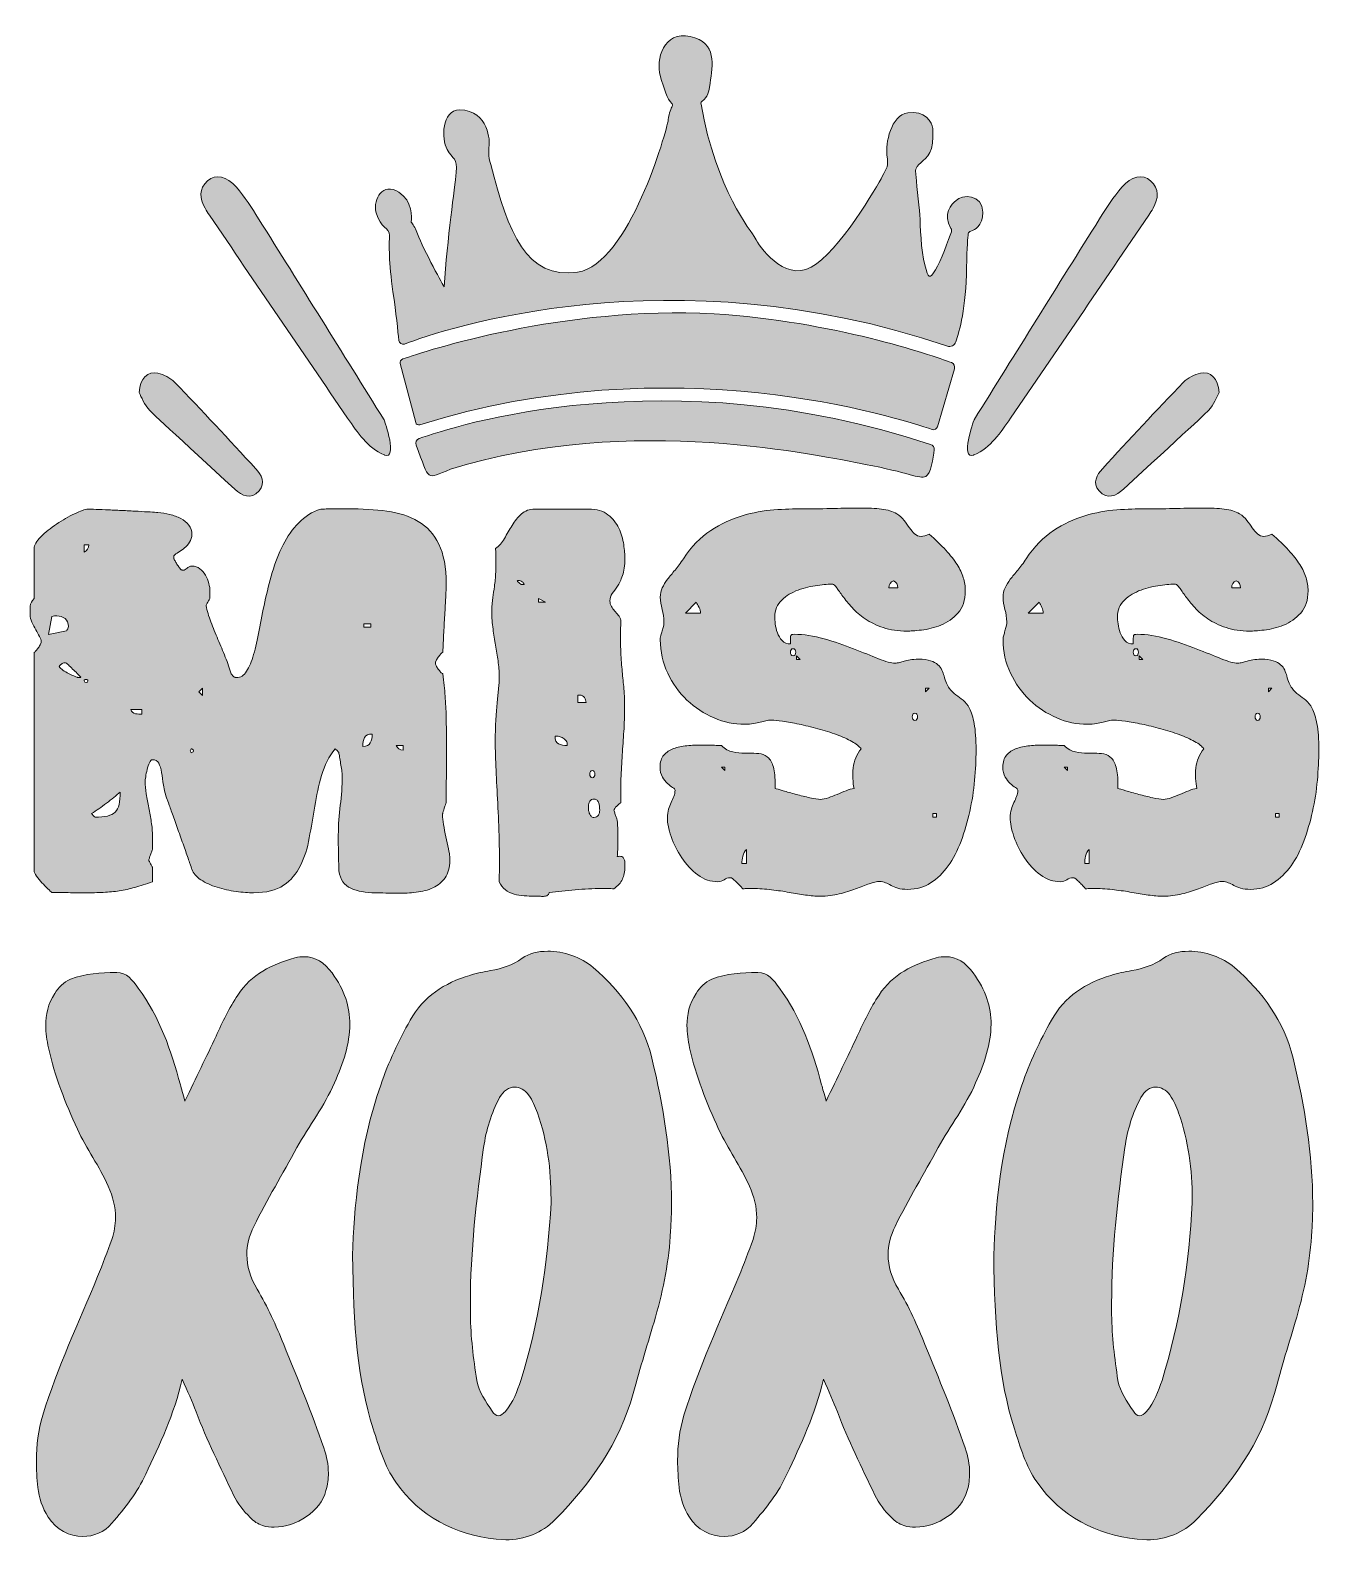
# Model space of a CAD drawing. Header units: inches. Extents: x 219 to 861, y -915 to -163.
import ezdxf

# ---------------------------------------------------------------- set-up
doc = ezdxf.new("R2010")
doc.units = ezdxf.units.IN
doc.header["$MEASUREMENT"] = 0
doc.layers.add('Layer 1', color=7, linetype='Continuous')

# ---------------------------------------------------------------- blocks, each defined once
blk = doc.blocks.new('block 3')
at = {"layer": 'Layer 1', "true_color": 0xffffff}
h = blk.add_hatch(color=7, dxfattribs=at)
h.dxf.hatch_style = 2
edge = h.paths.add_edge_path()
edge.add_spline(control_points=[(276.41, -536.77), (276.41, -538.77), (276.61, -540.89), (277, -543.11), (277.39, -545.33), (277.81, -547.61), (278.24, -549.97), (278.68, -552.32), (279.09, -554.67), (279.48, -557.02), (279.88, -559.38), (280.07, -561.69), (280.07, -563.95), (280.07, -563.95), (280.07, -570.75), (280.07, -570.75), (280.07, -570.83), (279.96, -571.14), (279.75, -571.66), (279.53, -572.18), (279.31, -572.75), (279.09, -573.36), (278.87, -573.97), (278.68, -574.54), (278.5, -575.06), (278.33, -575.58), (278.24, -575.93), (278.24, -576.11), (278.24, -576.19), (278.33, -576.41), (278.5, -576.76), (278.68, -577.11), (278.87, -577.48), (279.09, -577.87), (279.31, -578.26), (279.53, -578.63), (279.75, -578.98), (279.96, -579.33), (280.07, -579.55), (280.07, -579.63), (280.07, -579.63), (280.07, -586.82), (280.07, -586.82), (276.85, -587.95), (273.93, -588.89), (271.32, -589.63), (268.7, -590.37), (266.11, -590.94), (263.54, -591.33), (260.97, -591.72), (258.31, -591.98), (255.57, -592.11), (252.83, -592.24), (249.67, -592.31), (246.1, -592.31), (245.49, -592.31), (244.42, -592.31), (242.89, -592.31), (241.37, -592.31), (239.76, -592.29), (238.06, -592.24), (236.36, -592.2), (234.75, -592.18), (233.22, -592.18), (231.7, -592.18), (230.63, -592.18), (230.02, -592.18), (229.59, -591.83), (228.89, -591.2), (227.93, -590.28), (226.97, -589.37), (225.99, -588.37), (224.99, -587.28), (223.99, -586.19), (223.1, -585.1), (222.31, -584.01), (221.53, -582.92), (221.14, -582.07), (221.14, -581.46), (221.14, -581.46), (221.14, -472.61), (221.14, -472.61), (221.4, -472.43), (221.72, -472.13), (222.12, -471.69), (222.51, -471.26), (222.9, -470.75), (223.29, -470.19), (223.68, -469.62), (224.01, -469.05), (224.27, -468.49), (224.53, -467.92), (224.66, -467.51), (224.66, -467.25), (224.66, -466.55), (224.38, -465.7), (223.81, -464.7), (223.25, -463.7), (222.62, -462.59), (221.92, -461.36), (221.22, -460.15), (220.59, -458.88), (220.03, -457.58), (219.46, -456.27), (219.18, -455), (219.18, -453.79), (219.18, -452.3), (219.2, -450.89), (219.24, -449.54), (219.29, -448.19), (219.92, -446.95), (221.14, -445.81), (221.14, -445.81), (221.14, -420.86), (221.14, -420.86), (221.14, -419.2), (222.25, -417.26), (224.47, -415.04), (226.69, -412.82), (229.3, -410.71), (232.31, -408.7), (235.31, -406.7), (238.3, -404.98), (241.26, -403.54), (244.22, -402.1), (246.44, -401.34), (247.93, -401.25), (248.8, -401.25), (250.17, -401.3), (252.04, -401.38), (253.91, -401.47), (256, -401.56), (258.31, -401.64), (260.62, -401.73), (263.06, -401.84), (265.63, -401.97), (268.2, -402.1), (270.62, -402.23), (272.89, -402.36), (275.15, -402.49), (277.15, -402.6), (278.9, -402.69), (280.64, -402.77), (281.9, -402.86), (282.69, -402.95), (284.69, -403.13), (286.69, -403.45), (288.7, -403.93), (290.7, -404.41), (292.51, -405.09), (294.12, -405.95), (295.73, -406.83), (297.06, -407.92), (298.11, -409.22), (299.15, -410.53), (299.68, -412.05), (299.68, -413.8), (299.68, -415.36), (299.3, -416.69), (298.56, -417.78), (297.82, -418.87), (296.97, -419.81), (296.02, -420.59), (295.06, -421.38), (294.08, -422.07), (293.08, -422.68), (292.07, -423.29), (291.31, -423.86), (290.79, -424.38), (290.7, -424.38), (290.66, -424.49), (290.66, -424.71), (290.66, -424.93), (290.66, -425.12), (290.66, -425.3), (290.66, -425.38), (290.66, -425.54), (290.66, -425.75), (290.66, -425.97), (290.7, -426.13), (290.79, -426.21), (290.96, -426.47), (291.2, -426.86), (291.51, -427.39), (291.81, -427.91), (292.16, -428.48), (292.55, -429.09), (292.95, -429.7), (293.31, -430.22), (293.66, -430.65), (294.01, -431.09), (294.23, -431.4), (294.32, -431.57), (294.32, -431.57), (294.71, -431.57), (294.71, -431.57), (294.8, -431.57), (294.84, -431.59), (294.84, -431.64), (294.84, -431.68), (294.88, -431.7), (294.97, -431.7), (294.97, -431.7), (295.1, -431.7), (295.1, -431.7), (295.62, -431.7), (296.04, -431.59), (296.34, -431.37), (296.65, -431.16), (296.95, -430.92), (297.26, -430.65), (297.56, -430.39), (297.91, -430.15), (298.3, -429.94), (298.7, -429.72), (299.2, -429.61), (299.81, -429.61), (301.29, -429.61), (302.57, -430.05), (303.66, -430.92), (304.75, -431.79), (305.66, -432.86), (306.4, -434.12), (307.14, -435.38), (307.71, -436.75), (308.11, -438.23), (308.5, -439.72), (308.69, -441.07), (308.69, -442.29), (308.69, -442.72), (308.67, -443.4), (308.63, -444.31), (308.58, -445.23), (308.56, -445.73), (308.56, -445.81), (308.56, -445.9), (308.47, -446.12), (308.3, -446.47), (308.13, -446.82), (307.91, -447.19), (307.65, -447.58), (307.39, -447.97), (307.17, -448.34), (306.99, -448.69), (306.82, -449.04), (306.73, -449.25), (306.73, -449.34), (307.25, -451.87), (308.06, -454.57), (309.15, -457.45), (310.24, -460.32), (311.41, -463.22), (312.68, -466.14), (313.94, -469.05), (315.16, -472), (316.34, -474.95), (317.51, -477.92), (318.49, -480.7), (319.28, -483.32), (319.36, -483.5), (319.63, -483.8), (320.06, -484.23), (320.5, -484.67), (320.85, -484.93), (321.11, -485.02), (321.11, -485.11), (321.21, -485.15), (321.43, -485.15), (321.65, -485.15), (321.8, -485.15), (321.89, -485.15), (323.89, -485.15), (325.57, -484.11), (326.92, -482.01), (328.27, -479.92), (329.45, -477.13), (330.45, -473.65), (331.45, -470.17), (332.37, -466.14), (333.2, -461.56), (334.02, -456.99), (334.96, -452.26), (336, -447.38), (337.05, -442.5), (338.29, -437.63), (339.73, -432.75), (341.17, -427.87), (342.95, -423.32), (345.09, -419.09), (347.22, -414.87), (349.81, -411.18), (352.86, -408.05), (355.91, -404.91), (359.57, -402.65), (363.84, -401.25), (364.36, -401.25), (365.25, -401.23), (366.52, -401.19), (367.78, -401.15), (369.13, -401.12), (370.57, -401.12), (372.01, -401.12), (373.36, -401.12), (374.62, -401.12), (375.88, -401.12), (376.78, -401.12), (377.3, -401.12), (384.36, -401.12), (390.87, -401.51), (396.84, -402.3), (402.8, -403.08), (407.99, -404.78), (412.39, -407.39), (416.79, -410.01), (420.21, -413.78), (422.65, -418.7), (425.09, -423.62), (426.31, -430.22), (426.31, -438.5), (426.31, -438.5), (426.31, -440.45), (426.31, -440.45), (426.22, -441.68), (426.11, -443.81), (425.98, -446.86), (425.85, -449.91), (425.67, -453.13), (425.46, -456.53), (425.24, -459.93), (425.06, -463.15), (424.93, -466.2), (424.8, -469.25), (424.69, -471.38), (424.61, -472.61), (424.35, -472.69), (424, -472.97), (423.56, -473.45), (423.13, -473.93), (422.71, -474.46), (422.32, -475.02), (421.93, -475.59), (421.6, -476.15), (421.34, -476.72), (421.08, -477.29), (420.95, -477.7), (420.95, -477.96), (420.95, -478.22), (421.08, -478.64), (421.34, -479.2), (421.6, -479.77), (421.93, -480.34), (422.32, -480.9), (422.71, -481.47), (423.13, -481.97), (423.56, -482.4), (424, -482.84), (424.35, -483.15), (424.61, -483.32), (425.13, -487.24), (425.52, -490.92), (425.78, -494.36), (426.04, -497.8), (426.22, -501.22), (426.31, -504.62), (426.39, -508.02), (426.44, -511.46), (426.44, -514.95), (426.44, -518.43), (426.44, -522.13), (426.44, -526.05), (426.44, -526.84), (426.44, -528.25), (426.44, -530.3), (426.44, -532.35), (426.41, -534.53), (426.37, -536.83), (426.33, -539.14), (426.31, -541.3), (426.31, -543.3), (426.31, -545.31), (426.31, -546.7), (426.31, -547.48), (426.13, -547.92), (425.83, -548.81), (425.39, -550.16), (424.95, -551.52), (424.69, -552.41), (424.61, -552.84), (424.52, -552.93), (424.48, -553.06), (424.48, -553.23), (424.48, -553.41), (424.48, -553.58), (424.48, -553.76), (424.48, -554.8), (424.65, -556.33), (425, -558.33), (425.35, -560.34), (425.74, -562.38), (426.18, -564.47), (426.61, -566.56), (427.03, -568.52), (427.42, -570.36), (427.81, -572.18), (428.05, -573.49), (428.14, -574.27), (428.14, -574.27), (428.14, -576.23), (428.14, -576.23), (428.14, -579.81), (427.35, -582.68), (425.78, -584.86), (424.22, -587.04), (422.19, -588.69), (419.71, -589.83), (417.22, -590.96), (414.46, -591.7), (411.41, -592.05), (408.36, -592.39), (405.31, -592.57), (402.26, -592.57), (400.17, -592.57), (398.14, -592.53), (396.18, -592.44), (394.22, -592.35), (392.5, -592.31), (391.02, -592.31), (386.23, -592.31), (382.18, -591.57), (378.87, -590.09), (375.56, -588.61), (373.55, -585.73), (372.86, -581.46), (372.86, -580.77), (372.83, -579.57), (372.79, -577.87), (372.75, -576.17), (372.7, -574.38), (372.66, -572.51), (372.62, -570.64), (372.6, -568.85), (372.6, -567.15), (372.6, -565.45), (372.6, -564.26), (372.6, -563.56), (372.6, -558.42), (372.92, -553.47), (373.58, -548.73), (374.23, -543.98), (374.56, -539.12), (374.56, -534.15), (374.56, -534.15), (374.56, -533.24), (374.56, -533.24), (374.47, -532.54), (374.34, -531.63), (374.16, -530.5), (373.99, -529.36), (373.81, -528.23), (373.64, -527.1), (373.47, -525.97), (373.29, -524.94), (373.12, -524.03), (372.94, -523.11), (372.86, -522.61), (372.86, -522.52), (372.77, -522.35), (372.49, -522.02), (372.01, -521.54), (371.53, -521.07), (371.2, -520.78), (371.03, -520.7), (367.98, -524.44), (365.73, -528.82), (364.3, -533.83), (362.86, -538.84), (361.7, -543.98), (360.83, -549.25), (359.96, -554.52), (359.07, -559.75), (358.15, -564.93), (357.24, -570.12), (355.78, -574.73), (353.78, -578.78), (351.77, -582.83), (348.96, -586.1), (345.35, -588.58), (341.73, -591.07), (336.74, -592.31), (330.39, -592.31), (327.86, -592.31), (324.96, -592.09), (321.7, -591.65), (318.43, -591.22), (315.27, -590.52), (312.22, -589.56), (309.17, -588.61), (306.49, -587.39), (304.18, -585.9), (301.87, -584.43), (300.37, -582.64), (299.68, -580.55), (299.59, -580.2), (299.22, -579.11), (298.56, -577.28), (297.91, -575.45), (297.15, -573.29), (296.28, -570.81), (295.41, -568.33), (294.47, -565.67), (293.47, -562.84), (292.46, -560.01), (291.53, -557.37), (290.66, -554.93), (289.79, -552.5), (289.05, -550.42), (288.44, -548.73), (287.83, -547.03), (287.48, -546.09), (287.39, -545.92), (286.52, -543.48), (285.91, -541.08), (285.56, -538.73), (285.21, -536.38), (284.89, -534.27), (284.58, -532.39), (284.27, -530.52), (283.82, -528.99), (283.21, -527.82), (282.6, -526.64), (281.55, -526.05), (280.07, -526.05), (279.46, -526.05), (278.94, -526.55), (278.5, -527.56), (278.07, -528.56), (277.7, -529.69), (277.39, -530.95), (277.09, -532.22), (276.85, -533.42), (276.68, -534.55), (276.5, -535.68), (276.41, -536.42), (276.41, -536.77)], knot_values=[0, 0, 0, 0, 1, 1, 1, 2, 2, 2, 3, 3, 3, 4, 4, 4, 5, 5, 5, 6, 6, 6, 7, 7, 7, 8, 8, 8, 9, 9, 9, 10, 10, 10, 11, 11, 11, 12, 12, 12, 13, 13, 13, 14, 14, 14, 15, 15, 15, 16, 16, 16, 17, 17, 17, 18, 18, 18, 19, 19, 19, 20, 20, 20, 21, 21, 21, 22, 22, 22, 23, 23, 23, 24, 24, 24, 25, 25, 25, 26, 26, 26, 27, 27, 27, 28, 28, 28, 29, 29, 29, 30, 30, 30, 31, 31, 31, 32, 32, 32, 33, 33, 33, 34, 34, 34, 35, 35, 35, 36, 36, 36, 37, 37, 37, 38, 38, 38, 39, 39, 39, 40, 40, 40, 41, 41, 41, 42, 42, 42, 43, 43, 43, 44, 44, 44, 45, 45, 45, 46, 46, 46, 47, 47, 47, 48, 48, 48, 49, 49, 49, 50, 50, 50, 51, 51, 51, 52, 52, 52, 53, 53, 53, 54, 54, 54, 55, 55, 55, 56, 56, 56, 57, 57, 57, 58, 58, 58, 59, 59, 59, 60, 60, 60, 61, 61, 61, 62, 62, 62, 63, 63, 63, 64, 64, 64, 65, 65, 65, 66, 66, 66, 67, 67, 67, 68, 68, 68, 69, 69, 69, 70, 70, 70, 71, 71, 71, 72, 72, 72, 73, 73, 73, 74, 74, 74, 75, 75, 75, 76, 76, 76, 77, 77, 77, 78, 78, 78, 79, 79, 79, 80, 80, 80, 81, 81, 81, 82, 82, 82, 83, 83, 83, 84, 84, 84, 85, 85, 85, 86, 86, 86, 87, 87, 87, 88, 88, 88, 89, 89, 89, 90, 90, 90, 91, 91, 91, 92, 92, 92, 93, 93, 93, 94, 94, 94, 95, 95, 95, 96, 96, 96, 97, 97, 97, 98, 98, 98, 99, 99, 99, 100, 100, 100, 101, 101, 101, 102, 102, 102, 103, 103, 103, 104, 104, 104, 105, 105, 105, 106, 106, 106, 107, 107, 107, 108, 108, 108, 109, 109, 109, 110, 110, 110, 111, 111, 111, 112, 112, 112, 113, 113, 113, 114, 114, 114, 115, 115, 115, 116, 116, 116, 117, 117, 117, 118, 118, 118, 119, 119, 119, 120, 120, 120, 121, 121, 121, 122, 122, 122, 123, 123, 123, 124, 124, 124, 125, 125, 125, 126, 126, 126, 127, 127, 127, 128, 128, 128, 129, 129, 129, 130, 130, 130, 131, 131, 131, 132, 132, 132, 133, 133, 133, 134, 134, 134, 135, 135, 135, 136, 136, 136, 137, 137, 137, 138, 138, 138, 139, 139, 139, 140, 140, 140, 141, 141, 141, 142, 142, 142, 143, 143, 143, 144, 144, 144, 145, 145, 145, 146, 146, 146, 147, 147, 147, 148, 148, 148, 149, 149, 149, 150, 150, 150, 151, 151, 151, 152, 152, 152, 153, 153, 153, 154, 154, 154, 155, 155, 155, 156, 156, 156, 157, 157, 157, 158, 158, 158, 159, 159, 159, 160, 160, 160, 161, 161, 161, 162, 162, 162, 163, 163, 163, 164, 164, 164, 165, 165, 165, 166, 166, 166, 167, 167, 167, 168, 168, 168, 169, 169, 169, 170, 170, 170, 171, 171, 171, 172, 172, 172, 173, 173, 173, 174, 174, 174, 175, 175, 175, 176, 176, 176, 177, 177, 177, 178, 178, 178, 179, 179, 179, 180, 180, 180, 181, 181, 181, 181], degree=3, periodic=1)
edge = h.paths.add_edge_path()
edge.add_spline(control_points=[(237.21, -461.89), (237.38, -461.8), (237.6, -461.47), (237.86, -460.91), (238.12, -460.34), (238.25, -459.93), (238.25, -459.67), (238.25, -458.01), (237.69, -456.73), (236.56, -455.81), (235.42, -454.9), (234.03, -454.44), (232.37, -454.44), (232.03, -454.44), (231.65, -454.44), (231.26, -454.44), (230.87, -454.44), (230.46, -454.53), (230.02, -454.7), (230.02, -454.7), (228.32, -463.72), (228.32, -463.72), (228.32, -463.72), (237.21, -461.89), (237.21, -461.89)], knot_values=[0, 0, 0, 0, 1, 1, 1, 2, 2, 2, 3, 3, 3, 4, 4, 4, 5, 5, 5, 6, 6, 6, 7, 7, 7, 8, 8, 8, 8], degree=3, periodic=1)
edge = h.paths.add_edge_path()
edge.add_spline(control_points=[(243.48, -485.15), (243.57, -485.15), (243.72, -485.15), (243.94, -485.15), (244.16, -485.15), (244.31, -485.11), (244.4, -485.02), (244.14, -484.76), (243.68, -484.28), (243.03, -483.58), (242.37, -482.88), (241.65, -482.16), (240.87, -481.42), (240.08, -480.69), (239.34, -479.99), (238.65, -479.33), (237.95, -478.68), (237.47, -478.22), (237.21, -477.96), (237.21, -477.96), (236.82, -477.83), (236.82, -477.83), (236.82, -477.83), (236.29, -477.83), (236.29, -477.83), (235.77, -477.83), (235.25, -478.03), (234.73, -478.42), (234.2, -478.81), (233.85, -479.23), (233.68, -479.66), (234.03, -480.27), (234.64, -480.88), (235.51, -481.49), (236.38, -482.1), (237.3, -482.64), (238.25, -483.12), (239.21, -483.6), (240.1, -484.02), (240.93, -484.36), (241.76, -484.71), (242.31, -484.93), (242.57, -485.02), (242.57, -485.11), (242.67, -485.15), (242.89, -485.15), (243.11, -485.15), (243.31, -485.15), (243.48, -485.15)], knot_values=[0, 0, 0, 0, 1, 1, 1, 2, 2, 2, 3, 3, 3, 4, 4, 4, 5, 5, 5, 6, 6, 6, 7, 7, 7, 8, 8, 8, 9, 9, 9, 10, 10, 10, 11, 11, 11, 12, 12, 12, 13, 13, 13, 14, 14, 14, 15, 15, 15, 16, 16, 16, 16], degree=3, periodic=1)
edge = h.paths.add_edge_path()
edge.add_spline(control_points=[(247.93, -486.85), (248.01, -486.59), (247.95, -486.39), (247.73, -486.26), (247.51, -486.13), (247.27, -486.06), (247.01, -486.06), (246.31, -486.06), (246.01, -486.33), (246.1, -486.85), (246.27, -487.37), (246.57, -487.63), (247.01, -487.63), (247.53, -487.63), (247.84, -487.37), (247.93, -486.85)], knot_values=[0, 0, 0, 0, 1, 1, 1, 2, 2, 2, 3, 3, 3, 4, 4, 4, 5, 5, 5, 5], degree=3, periodic=1)
edge = h.paths.add_edge_path()
edge.add_spline(control_points=[(246.1, -422.68), (247.58, -421.9), (248.32, -420.68), (248.32, -419.02), (248.32, -419.02), (246.1, -419.02), (246.1, -419.02), (246.1, -419.02), (246.1, -422.68), (246.1, -422.68)], knot_values=[0, 0, 0, 0, 1, 1, 1, 2, 2, 2, 3, 3, 3, 3], degree=3, periodic=1)
edge = h.paths.add_edge_path()
edge.add_spline(control_points=[(251.45, -554.67), (253.98, -554.67), (256.05, -554.48), (257.66, -554.08), (259.27, -553.69), (260.54, -553.04), (261.45, -552.12), (262.37, -551.21), (263.02, -549.93), (263.41, -548.27), (263.8, -546.61), (264, -544.57), (264, -542.13), (261.99, -543.87), (259.71, -545.72), (257.14, -547.68), (254.57, -549.64), (252.11, -551.36), (249.75, -552.84), (249.84, -553.02), (250.1, -553.35), (250.54, -553.82), (250.97, -554.3), (251.28, -554.59), (251.45, -554.67)], knot_values=[0, 0, 0, 0, 1, 1, 1, 2, 2, 2, 3, 3, 3, 4, 4, 4, 5, 5, 5, 6, 6, 6, 7, 7, 7, 8, 8, 8, 8], degree=3, periodic=1)
edge = h.paths.add_edge_path()
edge.add_spline(control_points=[(269.36, -501.09), (269.7, -502.23), (270.47, -502.9), (271.64, -503.12), (272.82, -503.34), (273.84, -503.45), (274.72, -503.45), (274.72, -503.45), (274.72, -501.09), (274.72, -501.09), (274.72, -501.09), (269.36, -501.09), (269.36, -501.09)], knot_values=[0, 0, 0, 0, 1, 1, 1, 2, 2, 2, 3, 3, 3, 4, 4, 4, 4], degree=3, periodic=1)
edge = h.paths.add_edge_path()
edge.add_spline(control_points=[(299.68, -520.7), (299.41, -520.61), (299.22, -520.67), (299.09, -520.89), (298.96, -521.11), (298.89, -521.35), (298.89, -521.61), (298.89, -521.87), (298.96, -522.11), (299.09, -522.33), (299.22, -522.55), (299.41, -522.61), (299.68, -522.52), (300.2, -522.35), (300.46, -522.05), (300.46, -521.61), (300.46, -521.18), (300.2, -520.87), (299.68, -520.7)], knot_values=[0, 0, 0, 0, 1, 1, 1, 2, 2, 2, 3, 3, 3, 4, 4, 4, 5, 5, 5, 6, 6, 6, 6], degree=3, periodic=1)
h.paths.add_polyline_path([(305.03, -494.04), (305.03, -490.38), (303.2, -492.2)])
edge = h.paths.add_edge_path()
edge.add_spline(control_points=[(389.45, -513.25), (387.54, -513.25), (386.27, -513.83), (385.66, -515.01), (385.05, -516.19), (384.75, -517.65), (384.75, -519.39), (386.66, -519.39), (387.93, -518.8), (388.54, -517.62), (389.15, -516.45), (389.45, -514.99), (389.45, -513.25)], knot_values=[0, 0, 0, 0, 1, 1, 1, 2, 2, 2, 3, 3, 3, 4, 4, 4, 4], degree=3, periodic=1)
h.paths.add_polyline_path([(385.27, -460.06), (388.8, -460.06), (388.8, -458.36), (385.27, -458.36)])
edge = h.paths.add_edge_path()
edge.add_spline(control_points=[(401.35, -519), (402.13, -520.48), (403.31, -521.22), (404.87, -521.22), (404.87, -521.22), (404.87, -519), (404.87, -519), (404.87, -519), (401.35, -519), (401.35, -519)], knot_values=[0, 0, 0, 0, 1, 1, 1, 2, 2, 2, 3, 3, 3, 3], degree=3, periodic=1)
h = blk.add_hatch(color=7, dxfattribs=at)
h.dxf.hatch_style = 2
edge = h.paths.add_edge_path()
edge.add_spline(control_points=[(452.7, -484.63), (452.7, -482.01), (452.51, -479.42), (452.12, -476.85), (451.72, -474.28), (451.31, -471.69), (450.87, -469.08), (450.44, -466.46), (450.03, -463.76), (449.63, -460.97), (449.24, -458.18), (449.04, -455.22), (449.04, -452.09), (449.04, -449.3), (449.2, -447.03), (449.5, -445.29), (449.81, -443.55), (450.09, -441.7), (450.35, -439.74), (450.61, -437.78), (450.83, -435.38), (451, -432.55), (451.18, -429.72), (451.14, -425.82), (450.87, -420.86), (452.62, -419.72), (454.1, -418.07), (455.32, -415.89), (456.54, -413.71), (457.8, -411.53), (459.11, -409.36), (460.41, -407.18), (461.96, -405.28), (463.75, -403.67), (465.53, -402.06), (467.78, -401.25), (470.48, -401.25), (470.48, -401.25), (497.27, -401.25), (497.27, -401.25), (501.27, -401.25), (504.47, -402.19), (506.87, -404.06), (509.27, -405.94), (511.07, -408.18), (512.29, -410.79), (513.51, -413.4), (514.32, -416.11), (514.71, -418.89), (515.11, -421.68), (515.3, -423.99), (515.3, -425.82), (515.3, -429.39), (514.91, -432.24), (514.12, -434.38), (513.34, -436.52), (512.49, -438.28), (511.58, -439.67), (510.66, -441.07), (509.81, -442.29), (509.03, -443.33), (508.24, -444.38), (507.85, -445.6), (507.85, -446.99), (507.85, -448.04), (508.09, -448.95), (508.57, -449.73), (509.05, -450.52), (509.59, -451.26), (510.2, -451.95), (510.81, -452.66), (511.42, -453.35), (512.03, -454.05), (512.64, -454.75), (513.08, -455.57), (513.34, -456.53), (513.08, -462.54), (513.03, -467.4), (513.21, -471.1), (513.38, -474.8), (513.6, -478.12), (513.86, -481.03), (514.12, -483.95), (514.41, -486.83), (514.71, -489.66), (515.02, -492.49), (515.17, -496), (515.17, -500.18), (515.17, -504.1), (515.04, -508.02), (514.78, -511.94), (514.52, -515.86), (514.25, -519.78), (513.99, -523.7), (513.73, -527.62), (513.51, -531.56), (513.34, -535.53), (513.16, -539.49), (513.16, -543.48), (513.34, -547.48), (512.9, -547.66), (512.23, -548.2), (511.31, -549.12), (510.4, -550.03), (509.9, -550.71), (509.81, -551.14), (509.81, -551.23), (509.9, -551.54), (510.07, -552.06), (510.25, -552.58), (510.44, -553.15), (510.66, -553.76), (510.88, -554.37), (511.07, -554.93), (511.25, -555.45), (511.42, -555.98), (511.51, -556.33), (511.51, -556.5), (511.6, -557.11), (511.66, -558.26), (511.71, -559.97), (511.75, -561.66), (511.77, -563.47), (511.77, -565.39), (511.77, -567.3), (511.75, -569.09), (511.71, -570.75), (511.66, -572.4), (511.6, -573.58), (511.51, -574.27), (511.86, -574.19), (512.29, -574.14), (512.82, -574.14), (513.51, -574.14), (514.04, -574.34), (514.39, -574.73), (514.73, -575.12), (514.97, -575.58), (515.11, -576.11), (515.23, -576.63), (515.3, -577.19), (515.3, -577.8), (515.3, -578.41), (515.3, -578.94), (515.3, -579.37), (515.3, -581.81), (514.89, -583.88), (514.06, -585.58), (513.23, -587.28), (511.81, -588.87), (509.81, -590.35), (508.85, -590.26), (507.87, -590.22), (506.87, -590.22), (505.87, -590.22), (504.85, -590.22), (503.8, -590.22), (499.36, -590.22), (494.91, -590.41), (490.47, -590.81), (486.03, -591.2), (481.76, -591.65), (477.66, -592.18), (477.49, -593.05), (477.05, -593.59), (476.36, -593.81), (475.66, -594.03), (474.96, -594.14), (474.27, -594.14), (473.92, -594.14), (473.59, -594.11), (473.29, -594.07), (472.98, -594.03), (472.74, -594.01), (472.57, -594.01), (472.57, -594.01), (470.22, -594.01), (470.22, -594.01), (468.56, -594.01), (466.86, -593.94), (465.12, -593.81), (463.38, -593.68), (461.7, -593.4), (460.09, -592.96), (458.47, -592.53), (457.04, -591.81), (455.78, -590.81), (454.51, -589.8), (453.49, -588.48), (452.7, -586.82), (452.88, -579.5), (452.88, -572.62), (452.7, -566.17), (452.53, -559.73), (452.29, -553.58), (451.98, -547.75), (451.68, -541.91), (451.4, -536.42), (451.14, -531.28), (450.87, -526.14), (450.74, -521.22), (450.74, -516.51), (450.74, -512.42), (450.85, -508.8), (451.07, -505.67), (451.29, -502.53), (451.5, -499.72), (451.72, -497.24), (451.94, -494.75), (452.16, -492.51), (452.38, -490.51), (452.59, -488.51), (452.7, -486.54), (452.7, -484.63)], knot_values=[0, 0, 0, 0, 1, 1, 1, 2, 2, 2, 3, 3, 3, 4, 4, 4, 5, 5, 5, 6, 6, 6, 7, 7, 7, 8, 8, 8, 9, 9, 9, 10, 10, 10, 11, 11, 11, 12, 12, 12, 13, 13, 13, 14, 14, 14, 15, 15, 15, 16, 16, 16, 17, 17, 17, 18, 18, 18, 19, 19, 19, 20, 20, 20, 21, 21, 21, 22, 22, 22, 23, 23, 23, 24, 24, 24, 25, 25, 25, 26, 26, 26, 27, 27, 27, 28, 28, 28, 29, 29, 29, 30, 30, 30, 31, 31, 31, 32, 32, 32, 33, 33, 33, 34, 34, 34, 35, 35, 35, 36, 36, 36, 37, 37, 37, 38, 38, 38, 39, 39, 39, 40, 40, 40, 41, 41, 41, 42, 42, 42, 43, 43, 43, 44, 44, 44, 45, 45, 45, 46, 46, 46, 47, 47, 47, 48, 48, 48, 49, 49, 49, 50, 50, 50, 51, 51, 51, 52, 52, 52, 53, 53, 53, 54, 54, 54, 55, 55, 55, 56, 56, 56, 57, 57, 57, 58, 58, 58, 59, 59, 59, 60, 60, 60, 61, 61, 61, 62, 62, 62, 63, 63, 63, 64, 64, 64, 65, 65, 65, 66, 66, 66, 67, 67, 67, 68, 68, 68, 69, 69, 69, 70, 70, 70, 71, 71, 71, 71], degree=3, periodic=1)
edge = h.paths.add_edge_path()
edge.add_spline(control_points=[(461.59, -436.93), (461.68, -437.1), (461.96, -437.41), (462.44, -437.84), (462.92, -438.28), (463.24, -438.54), (463.42, -438.63), (463.42, -438.71), (463.53, -438.76), (463.75, -438.76), (463.96, -438.76), (464.12, -438.76), (464.2, -438.76), (464.29, -438.76), (464.44, -438.76), (464.66, -438.76), (464.88, -438.76), (465.03, -438.71), (465.12, -438.63), (464.94, -438.19), (464.6, -437.78), (464.07, -437.39), (463.55, -436.99), (463.03, -436.8), (462.5, -436.8), (462.42, -436.8), (462.26, -436.82), (462.05, -436.86), (461.83, -436.91), (461.68, -436.93), (461.59, -436.93)], knot_values=[0, 0, 0, 0, 1, 1, 1, 2, 2, 2, 3, 3, 3, 4, 4, 4, 5, 5, 5, 6, 6, 6, 7, 7, 7, 8, 8, 8, 9, 9, 9, 10, 10, 10, 10], degree=3, periodic=1)
h.paths.add_polyline_path([(475.83, -447.64), (472.31, -445.81), (472.31, -447.64)])
edge = h.paths.add_edge_path()
edge.add_spline(control_points=[(486.55, -519), (486.64, -518.04), (486.48, -517.28), (486.09, -516.71), (485.7, -516.14), (485.2, -515.66), (484.59, -515.27), (483.98, -514.88), (483.33, -514.62), (482.63, -514.49), (481.93, -514.36), (481.24, -514.29), (480.54, -514.29), (480.54, -516.3), (481.13, -517.58), (482.3, -518.15), (483.48, -518.71), (484.89, -519), (486.55, -519)], knot_values=[0, 0, 0, 0, 1, 1, 1, 2, 2, 2, 3, 3, 3, 4, 4, 4, 5, 5, 5, 6, 6, 6, 6], degree=3, periodic=1)
edge = h.paths.add_edge_path()
edge.add_spline(control_points=[(492.82, -493.9), (492.74, -493.9), (492.58, -493.9), (492.37, -493.9), (492.15, -493.9), (491.99, -493.95), (491.91, -494.04), (491.91, -494.04), (491.91, -497.56), (491.91, -497.56), (491.91, -497.56), (495.96, -497.56), (495.96, -497.56), (495.96, -496.69), (495.68, -495.86), (495.11, -495.08), (494.54, -494.3), (493.78, -493.9), (492.82, -493.9)], knot_values=[0, 0, 0, 0, 1, 1, 1, 2, 2, 2, 3, 3, 3, 4, 4, 4, 5, 5, 5, 6, 6, 6, 6], degree=3, periodic=1)
edge = h.paths.add_edge_path()
edge.add_spline(control_points=[(497.14, -549.18), (497.14, -549.7), (497.16, -550.27), (497.2, -550.88), (497.24, -551.49), (497.37, -552.1), (497.59, -552.71), (497.81, -553.32), (498.09, -553.82), (498.44, -554.22), (498.79, -554.61), (499.27, -554.8), (499.88, -554.8), (500.93, -554.8), (501.66, -554.43), (502.1, -553.69), (502.54, -552.95), (502.75, -552.1), (502.75, -551.14), (502.75, -550.71), (502.73, -550.16), (502.69, -549.51), (502.64, -548.86), (502.51, -548.25), (502.3, -547.68), (502.08, -547.12), (501.8, -546.64), (501.45, -546.24), (501.1, -545.85), (500.62, -545.65), (500.01, -545.65), (498.97, -545.65), (498.22, -546.03), (497.79, -546.76), (497.35, -547.51), (497.14, -548.31), (497.14, -549.18)], knot_values=[0, 0, 0, 0, 1, 1, 1, 2, 2, 2, 3, 3, 3, 4, 4, 4, 5, 5, 5, 6, 6, 6, 7, 7, 7, 8, 8, 8, 9, 9, 9, 10, 10, 10, 11, 11, 11, 12, 12, 12, 12], degree=3, periodic=1)
edge = h.paths.add_edge_path()
edge.add_spline(control_points=[(499.1, -531.41), (498.66, -531.41), (498.33, -531.61), (498.12, -532), (497.9, -532.39), (497.79, -532.8), (497.79, -533.24), (497.79, -533.68), (497.9, -534.09), (498.12, -534.48), (498.33, -534.87), (498.66, -535.07), (499.1, -535.07), (499.53, -535.07), (499.86, -534.87), (500.08, -534.48), (500.29, -534.09), (500.4, -533.68), (500.4, -533.24), (500.4, -532.8), (500.29, -532.39), (500.08, -532), (499.86, -531.61), (499.53, -531.41), (499.1, -531.41)], knot_values=[0, 0, 0, 0, 1, 1, 1, 2, 2, 2, 3, 3, 3, 4, 4, 4, 5, 5, 5, 6, 6, 6, 7, 7, 7, 8, 8, 8, 8], degree=3, periodic=1)
h = blk.add_hatch(color=7, dxfattribs=at)
h.dxf.hatch_style = 2
edge = h.paths.add_edge_path()
edge.add_spline(control_points=[(612.66, -594.01), (610.31, -594.01), (607.82, -593.81), (605.21, -593.42), (602.6, -593.03), (599.9, -592.59), (597.11, -592.11), (594.32, -591.63), (591.4, -591.2), (588.35, -590.81), (585.3, -590.41), (582.12, -590.22), (578.81, -590.22), (578.03, -590.22), (577.24, -590.22), (576.46, -590.22), (575.67, -590.22), (574.85, -590.26), (573.98, -590.35), (573.8, -590.09), (573.48, -589.7), (573, -589.17), (572.52, -588.65), (572, -588.11), (571.43, -587.54), (570.86, -586.97), (570.32, -586.45), (569.79, -585.97), (569.27, -585.49), (568.88, -585.17), (568.62, -584.99), (568.62, -584.99), (568.36, -584.86), (568.36, -584.86), (568.36, -584.86), (567.83, -584.86), (567.83, -584.86), (566.62, -584.86), (565.57, -585.19), (564.7, -585.84), (563.83, -586.49), (562.78, -586.82), (561.56, -586.82), (557.99, -586.82), (554.65, -585.67), (551.56, -583.36), (548.47, -581.05), (545.81, -578.22), (543.59, -574.86), (541.37, -571.51), (539.63, -568), (538.37, -564.34), (537.1, -560.68), (536.47, -557.55), (536.47, -554.93), (536.47, -553.36), (536.67, -551.97), (537.06, -550.75), (537.45, -549.53), (537.89, -548.4), (538.37, -547.36), (538.84, -546.31), (539.28, -545.31), (539.67, -544.35), (540.06, -543.39), (540.26, -542.35), (540.26, -541.21), (540.26, -540.86), (539.87, -540.43), (539.08, -539.9), (538.3, -539.38), (537.45, -538.71), (536.54, -537.88), (535.62, -537.05), (534.77, -535.98), (533.99, -534.68), (533.2, -533.37), (532.81, -531.72), (532.81, -529.71), (532.81, -527.19), (533.45, -525.2), (534.71, -523.76), (535.97, -522.33), (537.58, -521.24), (539.54, -520.5), (541.5, -519.76), (543.72, -519.28), (546.21, -519.06), (548.69, -518.85), (551.11, -518.73), (553.46, -518.73), (553.89, -518.73), (554.57, -518.73), (555.48, -518.73), (556.4, -518.73), (557.38, -518.76), (558.42, -518.8), (559.47, -518.85), (560.47, -518.89), (561.43, -518.93), (562.39, -518.97), (563.04, -519), (563.39, -519), (565.13, -520.74), (567.01, -521.81), (569.01, -522.2), (571.01, -522.59), (573.02, -522.79), (575.02, -522.79), (575.02, -522.79), (578.29, -522.79), (578.29, -522.79), (580.03, -522.79), (581.65, -522.92), (583.13, -523.18), (584.6, -523.44), (585.89, -524.16), (586.98, -525.33), (588.07, -526.51), (588.9, -528.27), (589.46, -530.63), (590.03, -532.98), (590.22, -536.25), (590.05, -540.43), (590.75, -540.52), (592.08, -540.86), (594.04, -541.47), (596, -542.08), (598.15, -542.69), (600.51, -543.3), (602.86, -543.91), (605.17, -544.48), (607.43, -545), (609.69, -545.52), (611.44, -545.79), (612.66, -545.79), (613.88, -545.79), (615.21, -545.52), (616.64, -545), (618.08, -544.48), (619.54, -543.91), (621.02, -543.3), (622.5, -542.69), (623.96, -542.08), (625.4, -541.47), (626.84, -540.86), (628.17, -540.52), (629.39, -540.43), (629.13, -538.86), (628.93, -537.21), (628.8, -535.46), (628.67, -533.72), (628.71, -531.96), (628.93, -530.17), (629.15, -528.38), (629.58, -526.69), (630.23, -525.07), (630.89, -523.46), (631.78, -522), (632.92, -520.7), (632.04, -519.39), (630.52, -518.15), (628.34, -516.97), (626.16, -515.79), (623.62, -514.66), (620.7, -513.57), (617.77, -512.48), (614.69, -511.51), (611.42, -510.63), (608.15, -509.76), (605.01, -509), (602.01, -508.34), (599.01, -507.69), (596.28, -507.19), (593.84, -506.84), (591.4, -506.5), (589.57, -506.32), (588.35, -506.32), (587.31, -506.32), (586.35, -506.43), (585.48, -506.65), (584.6, -506.87), (583.69, -507.11), (582.73, -507.36), (581.77, -507.63), (580.66, -507.87), (579.4, -508.08), (578.14, -508.3), (576.63, -508.41), (574.89, -508.41), (569.75, -508.41), (564.68, -507.35), (559.67, -505.21), (554.65, -503.07), (550.17, -500.11), (546.21, -496.32), (542.24, -492.53), (539.04, -488.07), (536.6, -482.93), (534.16, -477.79), (532.94, -472.26), (532.94, -466.33), (532.94, -466.33), (532.94, -465.42), (532.94, -465.42), (532.94, -465.24), (533.05, -464.81), (533.27, -464.11), (533.49, -463.41), (533.68, -462.67), (533.86, -461.89), (534.03, -461.11), (534.23, -460.36), (534.45, -459.67), (534.66, -458.97), (534.77, -458.53), (534.77, -458.36), (534.77, -458.36), (534.77, -457.45), (534.77, -457.45), (534.77, -455.27), (534.47, -453.18), (533.86, -451.17), (533.25, -449.17), (532.94, -447.16), (532.94, -445.16), (532.94, -443.42), (533.27, -441.85), (533.92, -440.45), (534.58, -439.06), (535.45, -437.65), (536.54, -436.21), (537.62, -434.77), (538.87, -433.25), (540.26, -431.64), (541.65, -430.02), (543.05, -428.13), (544.44, -425.95), (548.45, -419.94), (552.98, -415.28), (558.03, -411.97), (563.09, -408.66), (568.29, -406.2), (573.65, -404.58), (579.01, -402.97), (584.3, -401.99), (589.53, -401.64), (594.76, -401.3), (599.5, -401.12), (603.77, -401.12), (609.52, -401.12), (614.75, -401.06), (619.45, -400.92), (624.16, -400.79), (628.34, -400.73), (632, -400.73), (636.35, -400.73), (640.06, -400.91), (643.11, -401.25), (646.16, -401.6), (648.68, -402.38), (650.69, -403.61), (652.17, -404.48), (653.39, -405.56), (654.35, -406.87), (655.31, -408.18), (656.2, -409.42), (657.03, -410.59), (657.85, -411.77), (658.7, -412.77), (659.57, -413.6), (660.44, -414.43), (661.54, -414.84), (662.84, -414.84), (663.89, -414.84), (665.2, -414.45), (666.76, -413.67), (670.07, -416.54), (672.86, -419.22), (675.13, -421.7), (677.39, -424.19), (679.24, -426.56), (680.68, -428.83), (682.12, -431.09), (683.17, -433.29), (683.82, -435.42), (684.47, -437.56), (684.79, -439.72), (684.79, -441.89), (684.79, -446.6), (683.58, -450.3), (681.14, -453), (678.69, -455.7), (675.87, -457.7), (672.64, -459.01), (669.42, -460.32), (666.19, -461.15), (662.97, -461.5), (659.75, -461.84), (657.35, -462.02), (655.79, -462.02), (651.34, -462.02), (647.4, -461.43), (643.96, -460.25), (640.52, -459.08), (637.51, -457.64), (634.94, -455.94), (632.37, -454.24), (630.19, -452.37), (628.41, -450.32), (626.62, -448.28), (625.09, -446.4), (623.83, -444.7), (622.57, -443), (621.54, -441.57), (620.76, -440.39), (619.98, -439.22), (619.32, -438.63), (618.8, -438.63), (616.97, -438.63), (614.44, -438.82), (611.22, -439.22), (608, -439.61), (604.8, -440.39), (601.62, -441.57), (598.43, -442.74), (595.69, -444.4), (593.39, -446.53), (591.07, -448.67), (589.92, -451.52), (589.92, -455.09), (589.92, -455.79), (590.01, -456.88), (590.18, -458.36), (590.35, -459.84), (590.7, -461.32), (591.23, -462.8), (591.75, -464.28), (592.54, -465.59), (593.58, -466.72), (594.63, -467.86), (596.02, -468.42), (597.76, -468.42), (597.76, -466.07), (597.81, -464.68), (597.89, -464.24), (597.98, -463.8), (598.59, -463.59), (599.72, -463.59), (604.42, -463.59), (609.35, -464.33), (614.49, -465.81), (619.63, -467.29), (624.51, -468.95), (629.13, -470.77), (633.74, -472.61), (637.88, -474.26), (641.54, -475.74), (645.2, -477.22), (647.95, -477.96), (649.77, -477.96), (650.56, -477.96), (651.32, -477.85), (652.06, -477.64), (652.8, -477.42), (653.58, -477.2), (654.42, -476.98), (655.24, -476.77), (656.22, -476.55), (657.35, -476.33), (658.49, -476.11), (659.88, -476), (661.54, -476), (663.97, -476), (665.96, -476.26), (667.48, -476.79), (669, -477.31), (670.23, -477.96), (671.14, -478.75), (672.05, -479.53), (672.73, -480.42), (673.17, -481.42), (673.6, -482.43), (673.95, -483.41), (674.21, -484.36), (674.91, -487.07), (675.78, -489.09), (676.82, -490.44), (677.87, -491.79), (678.98, -492.91), (680.16, -493.77), (681.33, -494.65), (682.51, -495.54), (683.69, -496.45), (684.86, -497.37), (685.93, -498.74), (686.89, -500.57), (687.84, -502.4), (688.63, -504.93), (689.24, -508.15), (689.85, -511.37), (690.15, -515.77), (690.15, -521.35), (690.15, -526.05), (689.91, -531.04), (689.44, -536.31), (688.96, -541.58), (688.15, -546.76), (687.01, -551.86), (685.88, -556.96), (684.44, -561.86), (682.7, -566.56), (680.96, -571.27), (678.83, -575.39), (676.3, -578.91), (673.77, -582.44), (670.85, -585.27), (667.54, -587.41), (664.24, -589.54), (660.44, -590.61), (656.17, -590.61), (654.17, -590.61), (652.51, -590.41), (651.21, -590.02), (649.9, -589.63), (648.77, -589.17), (647.81, -588.65), (646.85, -588.13), (645.94, -587.67), (645.07, -587.28), (644.19, -586.89), (643.24, -586.69), (642.2, -586.69), (640.71, -586.69), (638.97, -587.06), (636.97, -587.8), (634.96, -588.54), (632.69, -589.39), (630.17, -590.35), (627.65, -591.3), (624.92, -592.16), (622.01, -592.9), (619.08, -593.64), (615.97, -594.01), (612.66, -594.01)], knot_values=[0, 0, 0, 0, 1, 1, 1, 2, 2, 2, 3, 3, 3, 4, 4, 4, 5, 5, 5, 6, 6, 6, 7, 7, 7, 8, 8, 8, 9, 9, 9, 10, 10, 10, 11, 11, 11, 12, 12, 12, 13, 13, 13, 14, 14, 14, 15, 15, 15, 16, 16, 16, 17, 17, 17, 18, 18, 18, 19, 19, 19, 20, 20, 20, 21, 21, 21, 22, 22, 22, 23, 23, 23, 24, 24, 24, 25, 25, 25, 26, 26, 26, 27, 27, 27, 28, 28, 28, 29, 29, 29, 30, 30, 30, 31, 31, 31, 32, 32, 32, 33, 33, 33, 34, 34, 34, 35, 35, 35, 36, 36, 36, 37, 37, 37, 38, 38, 38, 39, 39, 39, 40, 40, 40, 41, 41, 41, 42, 42, 42, 43, 43, 43, 44, 44, 44, 45, 45, 45, 46, 46, 46, 47, 47, 47, 48, 48, 48, 49, 49, 49, 50, 50, 50, 51, 51, 51, 52, 52, 52, 53, 53, 53, 54, 54, 54, 55, 55, 55, 56, 56, 56, 57, 57, 57, 58, 58, 58, 59, 59, 59, 60, 60, 60, 61, 61, 61, 62, 62, 62, 63, 63, 63, 64, 64, 64, 65, 65, 65, 66, 66, 66, 67, 67, 67, 68, 68, 68, 69, 69, 69, 70, 70, 70, 71, 71, 71, 72, 72, 72, 73, 73, 73, 74, 74, 74, 75, 75, 75, 76, 76, 76, 77, 77, 77, 78, 78, 78, 79, 79, 79, 80, 80, 80, 81, 81, 81, 82, 82, 82, 83, 83, 83, 84, 84, 84, 85, 85, 85, 86, 86, 86, 87, 87, 87, 88, 88, 88, 89, 89, 89, 90, 90, 90, 91, 91, 91, 92, 92, 92, 93, 93, 93, 94, 94, 94, 95, 95, 95, 96, 96, 96, 97, 97, 97, 98, 98, 98, 99, 99, 99, 100, 100, 100, 101, 101, 101, 102, 102, 102, 103, 103, 103, 104, 104, 104, 105, 105, 105, 106, 106, 106, 107, 107, 107, 108, 108, 108, 109, 109, 109, 110, 110, 110, 111, 111, 111, 112, 112, 112, 113, 113, 113, 114, 114, 114, 115, 115, 115, 116, 116, 116, 117, 117, 117, 118, 118, 118, 119, 119, 119, 120, 120, 120, 121, 121, 121, 122, 122, 122, 123, 123, 123, 124, 124, 124, 125, 125, 125, 126, 126, 126, 127, 127, 127, 128, 128, 128, 129, 129, 129, 130, 130, 130, 131, 131, 131, 132, 132, 132, 133, 133, 133, 134, 134, 134, 135, 135, 135, 136, 136, 136, 137, 137, 137, 138, 138, 138, 139, 139, 139, 140, 140, 140, 141, 141, 141, 142, 142, 142, 143, 143, 143, 144, 144, 144, 145, 145, 145, 146, 146, 146, 147, 147, 147, 148, 148, 148, 148], degree=3, periodic=1)
edge = h.paths.add_edge_path()
edge.add_spline(control_points=[(552.94, -453), (552.94, -452.13), (552.7, -451.19), (552.22, -450.19), (551.74, -449.19), (551.28, -448.34), (550.85, -447.64), (550.85, -447.64), (545.49, -453), (545.49, -453), (545.49, -453), (552.94, -453), (552.94, -453)], knot_values=[0, 0, 0, 0, 1, 1, 1, 2, 2, 2, 3, 3, 3, 4, 4, 4, 4], degree=3, periodic=1)
h.paths.add_polyline_path([(565.09, -531.41), (565.09, -529.71), (563.39, -529.71)])
edge = h.paths.add_edge_path()
edge.add_spline(control_points=[(575.81, -570.75), (574.94, -571.71), (574.35, -572.82), (574.04, -574.08), (573.74, -575.34), (573.58, -576.58), (573.58, -577.8), (573.58, -577.8), (575.81, -577.8), (575.81, -577.8), (575.81, -577.8), (575.81, -570.75), (575.81, -570.75)], knot_values=[0, 0, 0, 0, 1, 1, 1, 2, 2, 2, 3, 3, 3, 4, 4, 4, 4], degree=3, periodic=1)
edge = h.paths.add_edge_path()
edge.add_spline(control_points=[(599.07, -474.3), (599.5, -474.3), (599.83, -474.13), (600.05, -473.78), (600.27, -473.43), (600.38, -473.02), (600.38, -472.54), (600.38, -472.06), (600.27, -471.65), (600.05, -471.3), (599.83, -470.95), (599.5, -470.77), (599.07, -470.77), (598.63, -470.77), (598.3, -470.95), (598.09, -471.3), (597.87, -471.65), (597.76, -472.06), (597.76, -472.54), (597.76, -473.02), (597.87, -473.43), (598.09, -473.78), (598.3, -474.13), (598.63, -474.3), (599.07, -474.3)], knot_values=[0, 0, 0, 0, 1, 1, 1, 2, 2, 2, 3, 3, 3, 4, 4, 4, 5, 5, 5, 6, 6, 6, 7, 7, 7, 8, 8, 8, 8], degree=3, periodic=1)
h.paths.add_polyline_path([(600.76, -476.13), (602.6, -476.13), (600.76, -474.3)])
edge = h.paths.add_edge_path()
edge.add_spline(control_points=[(648.99, -436.93), (647.51, -437.63), (646.76, -438.8), (646.76, -440.45), (646.76, -440.45), (651.21, -440.45), (651.21, -440.45), (651.21, -438.8), (650.47, -437.63), (648.99, -436.93)], knot_values=[0, 0, 0, 0, 1, 1, 1, 2, 2, 2, 3, 3, 3, 3], degree=3, periodic=1)
edge = h.paths.add_edge_path()
edge.add_spline(control_points=[(659.7, -502.92), (659.27, -502.92), (658.94, -503.1), (658.73, -503.45), (658.5, -503.79), (658.4, -504.21), (658.4, -504.69), (658.4, -505.16), (658.5, -505.58), (658.73, -505.93), (658.94, -506.28), (659.27, -506.45), (659.7, -506.45), (660.14, -506.45), (660.47, -506.28), (660.69, -505.93), (660.9, -505.58), (661.01, -505.16), (661.01, -504.69), (661.01, -504.21), (660.9, -503.79), (660.69, -503.45), (660.47, -503.1), (660.14, -502.92), (659.7, -502.92)], knot_values=[0, 0, 0, 0, 1, 1, 1, 2, 2, 2, 3, 3, 3, 4, 4, 4, 5, 5, 5, 6, 6, 6, 7, 7, 7, 8, 8, 8, 8], degree=3, periodic=1)
h.paths.add_polyline_path([(666.76, -490.38), (665.06, -490.38), (665.06, -492.2)])
h.paths.add_polyline_path([(670.42, -552.84), (668.59, -552.84), (668.59, -554.67), (670.42, -554.67)])
h = blk.add_hatch(color=7, dxfattribs=at)
h.dxf.hatch_style = 2
edge = h.paths.add_edge_path()
edge.add_spline(control_points=[(783.33, -594.01), (780.98, -594.01), (778.5, -593.81), (775.88, -593.42), (773.27, -593.03), (770.57, -592.59), (767.78, -592.11), (764.99, -591.63), (762.07, -591.2), (759.02, -590.81), (755.97, -590.41), (752.79, -590.22), (749.48, -590.22), (748.7, -590.22), (747.92, -590.22), (747.13, -590.22), (746.35, -590.22), (745.52, -590.26), (744.65, -590.35), (744.47, -590.09), (744.15, -589.7), (743.67, -589.17), (743.19, -588.65), (742.66, -588.11), (742.1, -587.54), (741.53, -586.97), (740.99, -586.45), (740.47, -585.97), (739.95, -585.49), (739.55, -585.17), (739.29, -584.99), (739.29, -584.99), (739.03, -584.86), (739.03, -584.86), (739.03, -584.86), (738.51, -584.86), (738.51, -584.86), (737.28, -584.86), (736.24, -585.19), (735.37, -585.84), (734.5, -586.49), (733.45, -586.82), (732.23, -586.82), (728.66, -586.82), (725.33, -585.67), (722.23, -583.36), (719.14, -581.05), (716.48, -578.22), (714.26, -574.86), (712.04, -571.51), (710.3, -568), (709.04, -564.34), (707.78, -560.68), (707.14, -557.55), (707.14, -554.93), (707.14, -553.36), (707.34, -551.97), (707.73, -550.75), (708.12, -549.53), (708.56, -548.4), (709.04, -547.36), (709.52, -546.31), (709.95, -545.31), (710.35, -544.35), (710.73, -543.39), (710.93, -542.35), (710.93, -541.21), (710.93, -540.86), (710.54, -540.43), (709.76, -539.9), (708.98, -539.38), (708.12, -538.71), (707.21, -537.88), (706.29, -537.05), (705.45, -535.98), (704.66, -534.68), (703.88, -533.37), (703.48, -531.72), (703.48, -529.71), (703.48, -527.19), (704.12, -525.2), (705.38, -523.76), (706.64, -522.33), (708.26, -521.24), (710.21, -520.5), (712.17, -519.76), (714.39, -519.28), (716.88, -519.06), (719.36, -518.85), (721.78, -518.73), (724.13, -518.73), (724.57, -518.73), (725.24, -518.73), (726.16, -518.73), (727.07, -518.73), (728.05, -518.76), (729.1, -518.8), (730.14, -518.85), (731.15, -518.89), (732.1, -518.93), (733.06, -518.97), (733.72, -519), (734.07, -519), (735.81, -520.74), (737.68, -521.81), (739.68, -522.2), (741.69, -522.59), (743.69, -522.79), (745.7, -522.79), (745.7, -522.79), (748.96, -522.79), (748.96, -522.79), (750.7, -522.79), (752.31, -522.92), (753.79, -523.18), (755.28, -523.44), (756.56, -524.16), (757.65, -525.33), (758.74, -526.51), (759.57, -528.27), (760.14, -530.63), (760.7, -532.98), (760.9, -536.25), (760.73, -540.43), (761.42, -540.52), (762.75, -540.86), (764.71, -541.47), (766.67, -542.08), (768.82, -542.69), (771.18, -543.3), (773.53, -543.91), (775.84, -544.48), (778.1, -545), (780.37, -545.52), (782.11, -545.79), (783.33, -545.79), (784.55, -545.79), (785.88, -545.52), (787.32, -545), (788.76, -544.48), (790.21, -543.91), (791.7, -543.3), (793.17, -542.69), (794.64, -542.08), (796.07, -541.47), (797.51, -540.86), (798.84, -540.52), (800.06, -540.43), (799.79, -538.86), (799.6, -537.21), (799.47, -535.46), (799.34, -533.72), (799.38, -531.96), (799.6, -530.17), (799.82, -528.38), (800.26, -526.69), (800.91, -525.07), (801.56, -523.46), (802.45, -522), (803.59, -520.7), (802.72, -519.39), (801.19, -518.15), (799.01, -516.97), (796.83, -515.79), (794.28, -514.66), (791.37, -513.57), (788.45, -512.48), (785.36, -511.51), (782.09, -510.63), (778.82, -509.76), (775.69, -509), (772.68, -508.34), (769.67, -507.69), (766.95, -507.19), (764.51, -506.84), (762.07, -506.5), (760.24, -506.32), (759.02, -506.32), (757.98, -506.32), (757.02, -506.43), (756.15, -506.65), (755.28, -506.87), (754.36, -507.11), (753.41, -507.36), (752.44, -507.63), (751.33, -507.87), (750.07, -508.08), (748.81, -508.3), (747.31, -508.41), (745.57, -508.41), (740.42, -508.41), (735.35, -507.35), (730.34, -505.21), (725.33, -503.07), (720.84, -500.11), (716.88, -496.32), (712.91, -492.53), (709.71, -488.07), (707.27, -482.93), (704.84, -477.79), (703.61, -472.26), (703.61, -466.33), (703.61, -466.33), (703.61, -465.42), (703.61, -465.42), (703.61, -465.24), (703.72, -464.81), (703.94, -464.11), (704.16, -463.41), (704.36, -462.67), (704.53, -461.89), (704.71, -461.11), (704.9, -460.36), (705.12, -459.67), (705.33, -458.97), (705.45, -458.53), (705.45, -458.36), (705.45, -458.36), (705.45, -457.45), (705.45, -457.45), (705.45, -455.27), (705.14, -453.18), (704.53, -451.17), (703.92, -449.17), (703.61, -447.16), (703.61, -445.16), (703.61, -443.42), (703.94, -441.85), (704.6, -440.45), (705.25, -439.06), (706.12, -437.65), (707.21, -436.21), (708.3, -434.77), (709.54, -433.25), (710.93, -431.64), (712.33, -430.02), (713.72, -428.13), (715.11, -425.95), (719.12, -419.94), (723.65, -415.28), (728.7, -411.97), (733.76, -408.66), (738.96, -406.2), (744.32, -404.58), (749.68, -402.97), (754.98, -401.99), (760.2, -401.64), (765.43, -401.3), (770.17, -401.12), (774.45, -401.12), (780.2, -401.12), (785.42, -401.06), (790.13, -400.92), (794.83, -400.79), (799.01, -400.73), (802.67, -400.73), (807.03, -400.73), (810.73, -400.91), (813.78, -401.25), (816.83, -401.6), (819.35, -402.38), (821.36, -403.61), (822.84, -404.48), (824.06, -405.56), (825.02, -406.87), (825.97, -408.18), (826.87, -409.42), (827.7, -410.59), (828.53, -411.77), (829.37, -412.77), (830.25, -413.6), (831.12, -414.43), (832.2, -414.84), (833.51, -414.84), (834.56, -414.84), (835.86, -414.45), (837.43, -413.67), (840.74, -416.54), (843.53, -419.22), (845.79, -421.7), (848.06, -424.19), (849.92, -426.56), (851.35, -428.83), (852.79, -431.09), (853.83, -433.29), (854.48, -435.42), (855.14, -437.56), (855.47, -439.72), (855.47, -441.89), (855.47, -446.6), (854.24, -450.3), (851.81, -453), (849.37, -455.7), (846.53, -457.7), (843.32, -459.01), (840.09, -460.32), (836.87, -461.15), (833.64, -461.5), (830.42, -461.84), (828.02, -462.02), (826.45, -462.02), (822.01, -462.02), (818.07, -461.43), (814.63, -460.25), (811.18, -459.08), (808.18, -457.64), (805.61, -455.94), (803.04, -454.24), (800.86, -452.37), (799.08, -450.32), (797.29, -448.28), (795.77, -446.4), (794.51, -444.7), (793.24, -443), (792.22, -441.57), (791.43, -440.39), (790.65, -439.22), (790, -438.63), (789.48, -438.63), (787.64, -438.63), (785.12, -438.82), (781.89, -439.22), (778.67, -439.61), (775.47, -440.39), (772.29, -441.57), (769.11, -442.74), (766.36, -444.4), (764.05, -446.53), (761.75, -448.67), (760.59, -451.52), (760.59, -455.09), (760.59, -455.79), (760.68, -456.88), (760.85, -458.36), (761.03, -459.84), (761.38, -461.32), (761.9, -462.8), (762.42, -464.28), (763.2, -465.59), (764.25, -466.72), (765.29, -467.86), (766.69, -468.42), (768.43, -468.42), (768.43, -466.07), (768.47, -464.68), (768.57, -464.24), (768.65, -463.8), (769.26, -463.59), (770.39, -463.59), (775.1, -463.59), (780.02, -464.33), (785.16, -465.81), (790.3, -467.29), (795.18, -468.95), (799.79, -470.77), (804.41, -472.61), (808.55, -474.26), (812.21, -475.74), (815.87, -477.22), (818.61, -477.96), (820.45, -477.96), (821.23, -477.96), (821.99, -477.85), (822.73, -477.64), (823.47, -477.42), (824.25, -477.2), (825.08, -476.98), (825.91, -476.77), (826.89, -476.55), (828.02, -476.33), (829.15, -476.11), (830.55, -476), (832.2, -476), (834.65, -476), (836.63, -476.26), (838.15, -476.79), (839.68, -477.31), (840.89, -477.96), (841.81, -478.75), (842.73, -479.53), (843.4, -480.42), (843.84, -481.42), (844.27, -482.43), (844.62, -483.41), (844.88, -484.36), (845.58, -487.07), (846.45, -489.09), (847.5, -490.44), (848.54, -491.79), (849.65, -492.91), (850.83, -493.77), (852.01, -494.65), (853.18, -495.54), (854.36, -496.45), (855.53, -497.37), (856.6, -498.74), (857.56, -500.57), (858.51, -502.4), (859.3, -504.93), (859.91, -508.15), (860.52, -511.37), (860.82, -515.77), (860.82, -521.35), (860.82, -526.05), (860.58, -531.04), (860.11, -536.31), (859.63, -541.58), (858.82, -546.76), (857.69, -551.86), (856.56, -556.96), (855.12, -561.86), (853.38, -566.56), (851.63, -571.27), (849.5, -575.39), (846.98, -578.91), (844.44, -582.44), (841.53, -585.27), (838.22, -587.41), (834.9, -589.54), (831.12, -590.61), (826.85, -590.61), (824.84, -590.61), (823.19, -590.41), (821.88, -590.02), (820.57, -589.63), (819.44, -589.17), (818.48, -588.65), (817.52, -588.13), (816.61, -587.67), (815.74, -587.28), (814.87, -586.89), (813.91, -586.69), (812.86, -586.69), (811.38, -586.69), (809.64, -587.06), (807.64, -587.8), (805.63, -588.54), (803.37, -589.39), (800.84, -590.35), (798.31, -591.3), (795.59, -592.16), (792.67, -592.9), (789.75, -593.64), (786.64, -594.01), (783.33, -594.01)], knot_values=[0, 0, 0, 0, 1, 1, 1, 2, 2, 2, 3, 3, 3, 4, 4, 4, 5, 5, 5, 6, 6, 6, 7, 7, 7, 8, 8, 8, 9, 9, 9, 10, 10, 10, 11, 11, 11, 12, 12, 12, 13, 13, 13, 14, 14, 14, 15, 15, 15, 16, 16, 16, 17, 17, 17, 18, 18, 18, 19, 19, 19, 20, 20, 20, 21, 21, 21, 22, 22, 22, 23, 23, 23, 24, 24, 24, 25, 25, 25, 26, 26, 26, 27, 27, 27, 28, 28, 28, 29, 29, 29, 30, 30, 30, 31, 31, 31, 32, 32, 32, 33, 33, 33, 34, 34, 34, 35, 35, 35, 36, 36, 36, 37, 37, 37, 38, 38, 38, 39, 39, 39, 40, 40, 40, 41, 41, 41, 42, 42, 42, 43, 43, 43, 44, 44, 44, 45, 45, 45, 46, 46, 46, 47, 47, 47, 48, 48, 48, 49, 49, 49, 50, 50, 50, 51, 51, 51, 52, 52, 52, 53, 53, 53, 54, 54, 54, 55, 55, 55, 56, 56, 56, 57, 57, 57, 58, 58, 58, 59, 59, 59, 60, 60, 60, 61, 61, 61, 62, 62, 62, 63, 63, 63, 64, 64, 64, 65, 65, 65, 66, 66, 66, 67, 67, 67, 68, 68, 68, 69, 69, 69, 70, 70, 70, 71, 71, 71, 72, 72, 72, 73, 73, 73, 74, 74, 74, 75, 75, 75, 76, 76, 76, 77, 77, 77, 78, 78, 78, 79, 79, 79, 80, 80, 80, 81, 81, 81, 82, 82, 82, 83, 83, 83, 84, 84, 84, 85, 85, 85, 86, 86, 86, 87, 87, 87, 88, 88, 88, 89, 89, 89, 90, 90, 90, 91, 91, 91, 92, 92, 92, 93, 93, 93, 94, 94, 94, 95, 95, 95, 96, 96, 96, 97, 97, 97, 98, 98, 98, 99, 99, 99, 100, 100, 100, 101, 101, 101, 102, 102, 102, 103, 103, 103, 104, 104, 104, 105, 105, 105, 106, 106, 106, 107, 107, 107, 108, 108, 108, 109, 109, 109, 110, 110, 110, 111, 111, 111, 112, 112, 112, 113, 113, 113, 114, 114, 114, 115, 115, 115, 116, 116, 116, 117, 117, 117, 118, 118, 118, 119, 119, 119, 120, 120, 120, 121, 121, 121, 122, 122, 122, 123, 123, 123, 124, 124, 124, 125, 125, 125, 126, 126, 126, 127, 127, 127, 128, 128, 128, 129, 129, 129, 130, 130, 130, 131, 131, 131, 132, 132, 132, 133, 133, 133, 134, 134, 134, 135, 135, 135, 136, 136, 136, 137, 137, 137, 138, 138, 138, 139, 139, 139, 140, 140, 140, 141, 141, 141, 142, 142, 142, 143, 143, 143, 144, 144, 144, 145, 145, 145, 146, 146, 146, 147, 147, 147, 148, 148, 148, 148], degree=3, periodic=1)
edge = h.paths.add_edge_path()
edge.add_spline(control_points=[(723.61, -453), (723.61, -452.13), (723.37, -451.19), (722.89, -450.19), (722.41, -449.19), (721.95, -448.34), (721.52, -447.64), (721.52, -447.64), (716.16, -453), (716.16, -453), (716.16, -453), (723.61, -453), (723.61, -453)], knot_values=[0, 0, 0, 0, 1, 1, 1, 2, 2, 2, 3, 3, 3, 4, 4, 4, 4], degree=3, periodic=1)
h.paths.add_polyline_path([(735.76, -531.41), (735.76, -529.71), (734.07, -529.71)])
edge = h.paths.add_edge_path()
edge.add_spline(control_points=[(746.48, -570.75), (745.6, -571.71), (745.02, -572.82), (744.71, -574.08), (744.41, -575.34), (744.26, -576.58), (744.26, -577.8), (744.26, -577.8), (746.48, -577.8), (746.48, -577.8), (746.48, -577.8), (746.48, -570.75), (746.48, -570.75)], knot_values=[0, 0, 0, 0, 1, 1, 1, 2, 2, 2, 3, 3, 3, 4, 4, 4, 4], degree=3, periodic=1)
edge = h.paths.add_edge_path()
edge.add_spline(control_points=[(769.74, -474.3), (770.17, -474.3), (770.5, -474.13), (770.72, -473.78), (770.93, -473.43), (771.04, -473.02), (771.04, -472.54), (771.04, -472.06), (770.93, -471.65), (770.72, -471.3), (770.5, -470.95), (770.17, -470.77), (769.74, -470.77), (769.3, -470.77), (768.98, -470.95), (768.76, -471.3), (768.54, -471.65), (768.43, -472.06), (768.43, -472.54), (768.43, -473.02), (768.54, -473.43), (768.76, -473.78), (768.98, -474.13), (769.3, -474.3), (769.74, -474.3)], knot_values=[0, 0, 0, 0, 1, 1, 1, 2, 2, 2, 3, 3, 3, 4, 4, 4, 5, 5, 5, 6, 6, 6, 7, 7, 7, 8, 8, 8, 8], degree=3, periodic=1)
h.paths.add_polyline_path([(771.44, -476.13), (773.27, -476.13), (771.44, -474.3)])
edge = h.paths.add_edge_path()
edge.add_spline(control_points=[(819.66, -436.93), (818.18, -437.63), (817.44, -438.8), (817.44, -440.45), (817.44, -440.45), (821.88, -440.45), (821.88, -440.45), (821.88, -438.8), (821.14, -437.63), (819.66, -436.93)], knot_values=[0, 0, 0, 0, 1, 1, 1, 2, 2, 2, 3, 3, 3, 3], degree=3, periodic=1)
edge = h.paths.add_edge_path()
edge.add_spline(control_points=[(830.38, -502.92), (829.94, -502.92), (829.61, -503.1), (829.39, -503.45), (829.18, -503.79), (829.07, -504.21), (829.07, -504.69), (829.07, -505.16), (829.18, -505.58), (829.39, -505.93), (829.61, -506.28), (829.94, -506.45), (830.38, -506.45), (830.81, -506.45), (831.14, -506.28), (831.36, -505.93), (831.57, -505.58), (831.68, -505.16), (831.68, -504.69), (831.68, -504.21), (831.57, -503.79), (831.36, -503.45), (831.14, -503.1), (830.81, -502.92), (830.38, -502.92)], knot_values=[0, 0, 0, 0, 1, 1, 1, 2, 2, 2, 3, 3, 3, 4, 4, 4, 5, 5, 5, 6, 6, 6, 7, 7, 7, 8, 8, 8, 8], degree=3, periodic=1)
h.paths.add_polyline_path([(837.43, -490.38), (835.73, -490.38), (835.73, -492.2)])
h.paths.add_polyline_path([(841.09, -552.84), (839.26, -552.84), (839.26, -554.67), (841.09, -554.67)])
at = {"layer": 'Layer 1', "lineweight": 0}
for points in [[(475.83, -447.64), (472.31, -445.81), (472.31, -447.64), (475.83, -447.64)], [(385.27, -460.06), (388.8, -460.06), (388.8, -458.36), (385.27, -458.36), (385.27, -460.06)], [(600.76, -476.13), (602.6, -476.13), (600.76, -474.3), (600.76, -476.13)], [(771.44, -476.13), (773.27, -476.13), (771.44, -474.3), (771.44, -476.13)], [(305.03, -494.04), (305.03, -490.38), (303.2, -492.2), (305.03, -494.04)], [(666.76, -490.38), (665.06, -490.38), (665.06, -492.2), (666.76, -490.38)], [(837.43, -490.38), (835.73, -490.38), (835.73, -492.2), (837.43, -490.38)], [(565.09, -531.41), (565.09, -529.71), (563.39, -529.71), (565.09, -531.41)], [(735.76, -531.41), (735.76, -529.71), (734.07, -529.71), (735.76, -531.41)], [(670.42, -552.84), (668.59, -552.84), (668.59, -554.67), (670.42, -554.67), (670.42, -552.84)], [(841.09, -552.84), (839.26, -552.84), (839.26, -554.67), (841.09, -554.67), (841.09, -552.84)]]:
    blk.add_lwpolyline(points, dxfattribs=at)
for points, knots in [([(276.41, -536.77), (276.41, -538.77), (276.61, -540.89), (277, -543.11), (277.39, -545.33), (277.81, -547.61), (278.24, -549.97), (278.68, -552.32), (279.09, -554.67), (279.48, -557.02), (279.88, -559.38), (280.07, -561.69), (280.07, -563.95), (280.07, -563.95), (280.07, -570.75), (280.07, -570.75), (280.07, -570.83), (279.96, -571.14), (279.75, -571.66), (279.53, -572.18), (279.31, -572.75), (279.09, -573.36), (278.87, -573.97), (278.68, -574.54), (278.5, -575.06), (278.33, -575.58), (278.24, -575.93), (278.24, -576.11), (278.24, -576.19), (278.33, -576.41), (278.5, -576.76), (278.68, -577.11), (278.87, -577.48), (279.09, -577.87), (279.31, -578.26), (279.53, -578.63), (279.75, -578.98), (279.96, -579.33), (280.07, -579.55), (280.07, -579.63), (280.07, -579.63), (280.07, -586.82), (280.07, -586.82), (276.85, -587.95), (273.93, -588.89), (271.32, -589.63), (268.7, -590.37), (266.11, -590.94), (263.54, -591.33), (260.97, -591.72), (258.31, -591.98), (255.57, -592.11), (252.83, -592.24), (249.67, -592.31), (246.1, -592.31), (245.49, -592.31), (244.42, -592.31), (242.89, -592.31), (241.37, -592.31), (239.76, -592.29), (238.06, -592.24), (236.36, -592.2), (234.75, -592.18), (233.22, -592.18), (231.7, -592.18), (230.63, -592.18), (230.02, -592.18), (229.59, -591.83), (228.89, -591.2), (227.93, -590.28), (226.97, -589.37), (225.99, -588.37), (224.99, -587.28), (223.99, -586.19), (223.1, -585.1), (222.31, -584.01), (221.53, -582.92), (221.14, -582.07), (221.14, -581.46), (221.14, -581.46), (221.14, -472.61), (221.14, -472.61), (221.4, -472.43), (221.72, -472.13), (222.12, -471.69), (222.51, -471.26), (222.9, -470.75), (223.29, -470.19), (223.68, -469.62), (224.01, -469.05), (224.27, -468.49), (224.53, -467.92), (224.66, -467.51), (224.66, -467.25), (224.66, -466.55), (224.38, -465.7), (223.81, -464.7), (223.25, -463.7), (222.62, -462.59), (221.92, -461.36), (221.22, -460.15), (220.59, -458.88), (220.03, -457.58), (219.46, -456.27), (219.18, -455), (219.18, -453.79), (219.18, -452.3), (219.2, -450.89), (219.24, -449.54), (219.29, -448.19), (219.92, -446.95), (221.14, -445.81), (221.14, -445.81), (221.14, -420.86), (221.14, -420.86), (221.14, -419.2), (222.25, -417.26), (224.47, -415.04), (226.69, -412.82), (229.3, -410.71), (232.31, -408.7), (235.31, -406.7), (238.3, -404.98), (241.26, -403.54), (244.22, -402.1), (246.44, -401.34), (247.93, -401.25), (248.8, -401.25), (250.17, -401.3), (252.04, -401.38), (253.91, -401.47), (256, -401.56), (258.31, -401.64), (260.62, -401.73), (263.06, -401.84), (265.63, -401.97), (268.2, -402.1), (270.62, -402.23), (272.89, -402.36), (275.15, -402.49), (277.15, -402.6), (278.9, -402.69), (280.64, -402.77), (281.9, -402.86), (282.69, -402.95), (284.69, -403.13), (286.69, -403.45), (288.7, -403.93), (290.7, -404.41), (292.51, -405.09), (294.12, -405.95), (295.73, -406.83), (297.06, -407.92), (298.11, -409.22), (299.15, -410.53), (299.68, -412.05), (299.68, -413.8), (299.68, -415.36), (299.3, -416.69), (298.56, -417.78), (297.82, -418.87), (296.97, -419.81), (296.02, -420.59), (295.06, -421.38), (294.08, -422.07), (293.08, -422.68), (292.07, -423.29), (291.31, -423.86), (290.79, -424.38), (290.7, -424.38), (290.66, -424.49), (290.66, -424.71), (290.66, -424.93), (290.66, -425.12), (290.66, -425.3), (290.66, -425.38), (290.66, -425.54), (290.66, -425.75), (290.66, -425.97), (290.7, -426.13), (290.79, -426.21), (290.96, -426.47), (291.2, -426.86), (291.51, -427.39), (291.81, -427.91), (292.16, -428.48), (292.55, -429.09), (292.95, -429.7), (293.31, -430.22), (293.66, -430.65), (294.01, -431.09), (294.23, -431.4), (294.32, -431.57), (294.32, -431.57), (294.71, -431.57), (294.71, -431.57), (294.8, -431.57), (294.84, -431.59), (294.84, -431.64), (294.84, -431.68), (294.88, -431.7), (294.97, -431.7), (294.97, -431.7), (295.1, -431.7), (295.1, -431.7), (295.62, -431.7), (296.04, -431.59), (296.34, -431.37), (296.65, -431.16), (296.95, -430.92), (297.26, -430.65), (297.56, -430.39), (297.91, -430.15), (298.3, -429.94), (298.7, -429.72), (299.2, -429.61), (299.81, -429.61), (301.29, -429.61), (302.57, -430.05), (303.66, -430.92), (304.75, -431.79), (305.66, -432.86), (306.4, -434.12), (307.14, -435.38), (307.71, -436.75), (308.11, -438.23), (308.5, -439.72), (308.69, -441.07), (308.69, -442.29), (308.69, -442.72), (308.67, -443.4), (308.63, -444.31), (308.58, -445.23), (308.56, -445.73), (308.56, -445.81), (308.56, -445.9), (308.47, -446.12), (308.3, -446.47), (308.13, -446.82), (307.91, -447.19), (307.65, -447.58), (307.39, -447.97), (307.17, -448.34), (306.99, -448.69), (306.82, -449.04), (306.73, -449.25), (306.73, -449.34), (307.25, -451.87), (308.06, -454.57), (309.15, -457.45), (310.24, -460.32), (311.41, -463.22), (312.68, -466.14), (313.94, -469.05), (315.16, -472), (316.34, -474.95), (317.51, -477.92), (318.49, -480.7), (319.28, -483.32), (319.36, -483.5), (319.63, -483.8), (320.06, -484.23), (320.5, -484.67), (320.85, -484.93), (321.11, -485.02), (321.11, -485.11), (321.21, -485.15), (321.43, -485.15), (321.65, -485.15), (321.8, -485.15), (321.89, -485.15), (323.89, -485.15), (325.57, -484.11), (326.92, -482.01), (328.27, -479.92), (329.45, -477.13), (330.45, -473.65), (331.45, -470.17), (332.37, -466.14), (333.2, -461.56), (334.02, -456.99), (334.96, -452.26), (336, -447.38), (337.05, -442.5), (338.29, -437.63), (339.73, -432.75), (341.17, -427.87), (342.95, -423.32), (345.09, -419.09), (347.22, -414.87), (349.81, -411.18), (352.86, -408.05), (355.91, -404.91), (359.57, -402.65), (363.84, -401.25), (364.36, -401.25), (365.25, -401.23), (366.52, -401.19), (367.78, -401.15), (369.13, -401.12), (370.57, -401.12), (372.01, -401.12), (373.36, -401.12), (374.62, -401.12), (375.88, -401.12), (376.78, -401.12), (377.3, -401.12), (384.36, -401.12), (390.87, -401.51), (396.84, -402.3), (402.8, -403.08), (407.99, -404.78), (412.39, -407.39), (416.79, -410.01), (420.21, -413.78), (422.65, -418.7), (425.09, -423.62), (426.31, -430.22), (426.31, -438.5), (426.31, -438.5), (426.31, -440.45), (426.31, -440.45), (426.22, -441.68), (426.11, -443.81), (425.98, -446.86), (425.85, -449.91), (425.67, -453.13), (425.46, -456.53), (425.24, -459.93), (425.06, -463.15), (424.93, -466.2), (424.8, -469.25), (424.69, -471.38), (424.61, -472.61), (424.35, -472.69), (424, -472.97), (423.56, -473.45), (423.13, -473.93), (422.71, -474.46), (422.32, -475.02), (421.93, -475.59), (421.6, -476.15), (421.34, -476.72), (421.08, -477.29), (420.95, -477.7), (420.95, -477.96), (420.95, -478.22), (421.08, -478.64), (421.34, -479.2), (421.6, -479.77), (421.93, -480.34), (422.32, -480.9), (422.71, -481.47), (423.13, -481.97), (423.56, -482.4), (424, -482.84), (424.35, -483.15), (424.61, -483.32), (425.13, -487.24), (425.52, -490.92), (425.78, -494.36), (426.04, -497.8), (426.22, -501.22), (426.31, -504.62), (426.39, -508.02), (426.44, -511.46), (426.44, -514.95), (426.44, -518.43), (426.44, -522.13), (426.44, -526.05), (426.44, -526.84), (426.44, -528.25), (426.44, -530.3), (426.44, -532.35), (426.41, -534.53), (426.37, -536.83), (426.33, -539.14), (426.31, -541.3), (426.31, -543.3), (426.31, -545.31), (426.31, -546.7), (426.31, -547.48), (426.13, -547.92), (425.83, -548.81), (425.39, -550.16), (424.95, -551.52), (424.69, -552.41), (424.61, -552.84), (424.52, -552.93), (424.48, -553.06), (424.48, -553.23), (424.48, -553.41), (424.48, -553.58), (424.48, -553.76), (424.48, -554.8), (424.65, -556.33), (425, -558.33), (425.35, -560.34), (425.74, -562.38), (426.18, -564.47), (426.61, -566.56), (427.03, -568.52), (427.42, -570.36), (427.81, -572.18), (428.05, -573.49), (428.14, -574.27), (428.14, -574.27), (428.14, -576.23), (428.14, -576.23), (428.14, -579.81), (427.35, -582.68), (425.78, -584.86), (424.22, -587.04), (422.19, -588.69), (419.71, -589.83), (417.22, -590.96), (414.46, -591.7), (411.41, -592.05), (408.36, -592.39), (405.31, -592.57), (402.26, -592.57), (400.17, -592.57), (398.14, -592.53), (396.18, -592.44), (394.22, -592.35), (392.5, -592.31), (391.02, -592.31), (386.23, -592.31), (382.18, -591.57), (378.87, -590.09), (375.56, -588.61), (373.55, -585.73), (372.86, -581.46), (372.86, -580.77), (372.83, -579.57), (372.79, -577.87), (372.75, -576.17), (372.7, -574.38), (372.66, -572.51), (372.62, -570.64), (372.6, -568.85), (372.6, -567.15), (372.6, -565.45), (372.6, -564.26), (372.6, -563.56), (372.6, -558.42), (372.92, -553.47), (373.58, -548.73), (374.23, -543.98), (374.56, -539.12), (374.56, -534.15), (374.56, -534.15), (374.56, -533.24), (374.56, -533.24), (374.47, -532.54), (374.34, -531.63), (374.16, -530.5), (373.99, -529.36), (373.81, -528.23), (373.64, -527.1), (373.47, -525.97), (373.29, -524.94), (373.12, -524.03), (372.94, -523.11), (372.86, -522.61), (372.86, -522.52), (372.77, -522.35), (372.49, -522.02), (372.01, -521.54), (371.53, -521.07), (371.2, -520.78), (371.03, -520.7), (367.98, -524.44), (365.73, -528.82), (364.3, -533.83), (362.86, -538.84), (361.7, -543.98), (360.83, -549.25), (359.96, -554.52), (359.07, -559.75), (358.15, -564.93), (357.24, -570.12), (355.78, -574.73), (353.78, -578.78), (351.77, -582.83), (348.96, -586.1), (345.35, -588.58), (341.73, -591.07), (336.74, -592.31), (330.39, -592.31), (327.86, -592.31), (324.96, -592.09), (321.7, -591.65), (318.43, -591.22), (315.27, -590.52), (312.22, -589.56), (309.17, -588.61), (306.49, -587.39), (304.18, -585.9), (301.87, -584.43), (300.37, -582.64), (299.68, -580.55), (299.59, -580.2), (299.22, -579.11), (298.56, -577.28), (297.91, -575.45), (297.15, -573.29), (296.28, -570.81), (295.41, -568.33), (294.47, -565.67), (293.47, -562.84), (292.46, -560.01), (291.53, -557.37), (290.66, -554.93), (289.79, -552.5), (289.05, -550.42), (288.44, -548.73), (287.83, -547.03), (287.48, -546.09), (287.39, -545.92), (286.52, -543.48), (285.91, -541.08), (285.56, -538.73), (285.21, -536.38), (284.89, -534.27), (284.58, -532.39), (284.27, -530.52), (283.82, -528.99), (283.21, -527.82), (282.6, -526.64), (281.55, -526.05), (280.07, -526.05), (279.46, -526.05), (278.94, -526.55), (278.5, -527.56), (278.07, -528.56), (277.7, -529.69), (277.39, -530.95), (277.09, -532.22), (276.85, -533.42), (276.68, -534.55), (276.5, -535.68), (276.41, -536.42), (276.41, -536.77)], [0, 0, 0, 0, 1, 1, 1, 2, 2, 2, 3, 3, 3, 4, 4, 4, 5, 5, 5, 6, 6, 6, 7, 7, 7, 8, 8, 8, 9, 9, 9, 10, 10, 10, 11, 11, 11, 12, 12, 12, 13, 13, 13, 14, 14, 14, 15, 15, 15, 16, 16, 16, 17, 17, 17, 18, 18, 18, 19, 19, 19, 20, 20, 20, 21, 21, 21, 22, 22, 22, 23, 23, 23, 24, 24, 24, 25, 25, 25, 26, 26, 26, 27, 27, 27, 28, 28, 28, 29, 29, 29, 30, 30, 30, 31, 31, 31, 32, 32, 32, 33, 33, 33, 34, 34, 34, 35, 35, 35, 36, 36, 36, 37, 37, 37, 38, 38, 38, 39, 39, 39, 40, 40, 40, 41, 41, 41, 42, 42, 42, 43, 43, 43, 44, 44, 44, 45, 45, 45, 46, 46, 46, 47, 47, 47, 48, 48, 48, 49, 49, 49, 50, 50, 50, 51, 51, 51, 52, 52, 52, 53, 53, 53, 54, 54, 54, 55, 55, 55, 56, 56, 56, 57, 57, 57, 58, 58, 58, 59, 59, 59, 60, 60, 60, 61, 61, 61, 62, 62, 62, 63, 63, 63, 64, 64, 64, 65, 65, 65, 66, 66, 66, 67, 67, 67, 68, 68, 68, 69, 69, 69, 70, 70, 70, 71, 71, 71, 72, 72, 72, 73, 73, 73, 74, 74, 74, 75, 75, 75, 76, 76, 76, 77, 77, 77, 78, 78, 78, 79, 79, 79, 80, 80, 80, 81, 81, 81, 82, 82, 82, 83, 83, 83, 84, 84, 84, 85, 85, 85, 86, 86, 86, 87, 87, 87, 88, 88, 88, 89, 89, 89, 90, 90, 90, 91, 91, 91, 92, 92, 92, 93, 93, 93, 94, 94, 94, 95, 95, 95, 96, 96, 96, 97, 97, 97, 98, 98, 98, 99, 99, 99, 100, 100, 100, 101, 101, 101, 102, 102, 102, 103, 103, 103, 104, 104, 104, 105, 105, 105, 106, 106, 106, 107, 107, 107, 108, 108, 108, 109, 109, 109, 110, 110, 110, 111, 111, 111, 112, 112, 112, 113, 113, 113, 114, 114, 114, 115, 115, 115, 116, 116, 116, 117, 117, 117, 118, 118, 118, 119, 119, 119, 120, 120, 120, 121, 121, 121, 122, 122, 122, 123, 123, 123, 124, 124, 124, 125, 125, 125, 126, 126, 126, 127, 127, 127, 128, 128, 128, 129, 129, 129, 130, 130, 130, 131, 131, 131, 132, 132, 132, 133, 133, 133, 134, 134, 134, 135, 135, 135, 136, 136, 136, 137, 137, 137, 138, 138, 138, 139, 139, 139, 140, 140, 140, 141, 141, 141, 142, 142, 142, 143, 143, 143, 144, 144, 144, 145, 145, 145, 146, 146, 146, 147, 147, 147, 148, 148, 148, 149, 149, 149, 150, 150, 150, 151, 151, 151, 152, 152, 152, 153, 153, 153, 154, 154, 154, 155, 155, 155, 156, 156, 156, 157, 157, 157, 158, 158, 158, 159, 159, 159, 160, 160, 160, 161, 161, 161, 162, 162, 162, 163, 163, 163, 164, 164, 164, 165, 165, 165, 166, 166, 166, 167, 167, 167, 168, 168, 168, 169, 169, 169, 170, 170, 170, 171, 171, 171, 172, 172, 172, 173, 173, 173, 174, 174, 174, 175, 175, 175, 176, 176, 176, 177, 177, 177, 178, 178, 178, 179, 179, 179, 180, 180, 180, 181, 181, 181, 181]), ([(452.7, -484.63), (452.7, -482.01), (452.51, -479.42), (452.12, -476.85), (451.72, -474.28), (451.31, -471.69), (450.87, -469.08), (450.44, -466.46), (450.03, -463.76), (449.63, -460.97), (449.24, -458.18), (449.04, -455.22), (449.04, -452.09), (449.04, -449.3), (449.2, -447.03), (449.5, -445.29), (449.81, -443.55), (450.09, -441.7), (450.35, -439.74), (450.61, -437.78), (450.83, -435.38), (451, -432.55), (451.18, -429.72), (451.14, -425.82), (450.87, -420.86), (452.62, -419.72), (454.1, -418.07), (455.32, -415.89), (456.54, -413.71), (457.8, -411.53), (459.11, -409.36), (460.41, -407.18), (461.96, -405.28), (463.75, -403.67), (465.53, -402.06), (467.78, -401.25), (470.48, -401.25), (470.48, -401.25), (497.27, -401.25), (497.27, -401.25), (501.27, -401.25), (504.47, -402.19), (506.87, -404.06), (509.27, -405.94), (511.07, -408.18), (512.29, -410.79), (513.51, -413.4), (514.32, -416.11), (514.71, -418.89), (515.11, -421.68), (515.3, -423.99), (515.3, -425.82), (515.3, -429.39), (514.91, -432.24), (514.12, -434.38), (513.34, -436.52), (512.49, -438.28), (511.58, -439.67), (510.66, -441.07), (509.81, -442.29), (509.03, -443.33), (508.24, -444.38), (507.85, -445.6), (507.85, -446.99), (507.85, -448.04), (508.09, -448.95), (508.57, -449.73), (509.05, -450.52), (509.59, -451.26), (510.2, -451.95), (510.81, -452.66), (511.42, -453.35), (512.03, -454.05), (512.64, -454.75), (513.08, -455.57), (513.34, -456.53), (513.08, -462.54), (513.03, -467.4), (513.21, -471.1), (513.38, -474.8), (513.6, -478.12), (513.86, -481.03), (514.12, -483.95), (514.41, -486.83), (514.71, -489.66), (515.02, -492.49), (515.17, -496), (515.17, -500.18), (515.17, -504.1), (515.04, -508.02), (514.78, -511.94), (514.52, -515.86), (514.25, -519.78), (513.99, -523.7), (513.73, -527.62), (513.51, -531.56), (513.34, -535.53), (513.16, -539.49), (513.16, -543.48), (513.34, -547.48), (512.9, -547.66), (512.23, -548.2), (511.31, -549.12), (510.4, -550.03), (509.9, -550.71), (509.81, -551.14), (509.81, -551.23), (509.9, -551.54), (510.07, -552.06), (510.25, -552.58), (510.44, -553.15), (510.66, -553.76), (510.88, -554.37), (511.07, -554.93), (511.25, -555.45), (511.42, -555.98), (511.51, -556.33), (511.51, -556.5), (511.6, -557.11), (511.66, -558.26), (511.71, -559.97), (511.75, -561.66), (511.77, -563.47), (511.77, -565.39), (511.77, -567.3), (511.75, -569.09), (511.71, -570.75), (511.66, -572.4), (511.6, -573.58), (511.51, -574.27), (511.86, -574.19), (512.29, -574.14), (512.82, -574.14), (513.51, -574.14), (514.04, -574.34), (514.39, -574.73), (514.73, -575.12), (514.97, -575.58), (515.11, -576.11), (515.23, -576.63), (515.3, -577.19), (515.3, -577.8), (515.3, -578.41), (515.3, -578.94), (515.3, -579.37), (515.3, -581.81), (514.89, -583.88), (514.06, -585.58), (513.23, -587.28), (511.81, -588.87), (509.81, -590.35), (508.85, -590.26), (507.87, -590.22), (506.87, -590.22), (505.87, -590.22), (504.85, -590.22), (503.8, -590.22), (499.36, -590.22), (494.91, -590.41), (490.47, -590.81), (486.03, -591.2), (481.76, -591.65), (477.66, -592.18), (477.49, -593.05), (477.05, -593.59), (476.36, -593.81), (475.66, -594.03), (474.96, -594.14), (474.27, -594.14), (473.92, -594.14), (473.59, -594.11), (473.29, -594.07), (472.98, -594.03), (472.74, -594.01), (472.57, -594.01), (472.57, -594.01), (470.22, -594.01), (470.22, -594.01), (468.56, -594.01), (466.86, -593.94), (465.12, -593.81), (463.38, -593.68), (461.7, -593.4), (460.09, -592.96), (458.47, -592.53), (457.04, -591.81), (455.78, -590.81), (454.51, -589.8), (453.49, -588.48), (452.7, -586.82), (452.88, -579.5), (452.88, -572.62), (452.7, -566.17), (452.53, -559.73), (452.29, -553.58), (451.98, -547.75), (451.68, -541.91), (451.4, -536.42), (451.14, -531.28), (450.87, -526.14), (450.74, -521.22), (450.74, -516.51), (450.74, -512.42), (450.85, -508.8), (451.07, -505.67), (451.29, -502.53), (451.5, -499.72), (451.72, -497.24), (451.94, -494.75), (452.16, -492.51), (452.38, -490.51), (452.59, -488.51), (452.7, -486.54), (452.7, -484.63)], [0, 0, 0, 0, 1, 1, 1, 2, 2, 2, 3, 3, 3, 4, 4, 4, 5, 5, 5, 6, 6, 6, 7, 7, 7, 8, 8, 8, 9, 9, 9, 10, 10, 10, 11, 11, 11, 12, 12, 12, 13, 13, 13, 14, 14, 14, 15, 15, 15, 16, 16, 16, 17, 17, 17, 18, 18, 18, 19, 19, 19, 20, 20, 20, 21, 21, 21, 22, 22, 22, 23, 23, 23, 24, 24, 24, 25, 25, 25, 26, 26, 26, 27, 27, 27, 28, 28, 28, 29, 29, 29, 30, 30, 30, 31, 31, 31, 32, 32, 32, 33, 33, 33, 34, 34, 34, 35, 35, 35, 36, 36, 36, 37, 37, 37, 38, 38, 38, 39, 39, 39, 40, 40, 40, 41, 41, 41, 42, 42, 42, 43, 43, 43, 44, 44, 44, 45, 45, 45, 46, 46, 46, 47, 47, 47, 48, 48, 48, 49, 49, 49, 50, 50, 50, 51, 51, 51, 52, 52, 52, 53, 53, 53, 54, 54, 54, 55, 55, 55, 56, 56, 56, 57, 57, 57, 58, 58, 58, 59, 59, 59, 60, 60, 60, 61, 61, 61, 62, 62, 62, 63, 63, 63, 64, 64, 64, 65, 65, 65, 66, 66, 66, 67, 67, 67, 68, 68, 68, 69, 69, 69, 70, 70, 70, 71, 71, 71, 71]), ([(612.66, -594.01), (610.31, -594.01), (607.82, -593.81), (605.21, -593.42), (602.6, -593.03), (599.9, -592.59), (597.11, -592.11), (594.32, -591.63), (591.4, -591.2), (588.35, -590.81), (585.3, -590.41), (582.12, -590.22), (578.81, -590.22), (578.03, -590.22), (577.24, -590.22), (576.46, -590.22), (575.67, -590.22), (574.85, -590.26), (573.98, -590.35), (573.8, -590.09), (573.48, -589.7), (573, -589.17), (572.52, -588.65), (572, -588.11), (571.43, -587.54), (570.86, -586.97), (570.32, -586.45), (569.79, -585.97), (569.27, -585.49), (568.88, -585.17), (568.62, -584.99), (568.62, -584.99), (568.36, -584.86), (568.36, -584.86), (568.36, -584.86), (567.83, -584.86), (567.83, -584.86), (566.62, -584.86), (565.57, -585.19), (564.7, -585.84), (563.83, -586.49), (562.78, -586.82), (561.56, -586.82), (557.99, -586.82), (554.65, -585.67), (551.56, -583.36), (548.47, -581.05), (545.81, -578.22), (543.59, -574.86), (541.37, -571.51), (539.63, -568), (538.37, -564.34), (537.1, -560.68), (536.47, -557.55), (536.47, -554.93), (536.47, -553.36), (536.67, -551.97), (537.06, -550.75), (537.45, -549.53), (537.89, -548.4), (538.37, -547.36), (538.84, -546.31), (539.28, -545.31), (539.67, -544.35), (540.06, -543.39), (540.26, -542.35), (540.26, -541.21), (540.26, -540.86), (539.87, -540.43), (539.08, -539.9), (538.3, -539.38), (537.45, -538.71), (536.54, -537.88), (535.62, -537.05), (534.77, -535.98), (533.99, -534.68), (533.2, -533.37), (532.81, -531.72), (532.81, -529.71), (532.81, -527.19), (533.45, -525.2), (534.71, -523.76), (535.97, -522.33), (537.58, -521.24), (539.54, -520.5), (541.5, -519.76), (543.72, -519.28), (546.21, -519.06), (548.69, -518.85), (551.11, -518.73), (553.46, -518.73), (553.89, -518.73), (554.57, -518.73), (555.48, -518.73), (556.4, -518.73), (557.38, -518.76), (558.42, -518.8), (559.47, -518.85), (560.47, -518.89), (561.43, -518.93), (562.39, -518.97), (563.04, -519), (563.39, -519), (565.13, -520.74), (567.01, -521.81), (569.01, -522.2), (571.01, -522.59), (573.02, -522.79), (575.02, -522.79), (575.02, -522.79), (578.29, -522.79), (578.29, -522.79), (580.03, -522.79), (581.65, -522.92), (583.13, -523.18), (584.6, -523.44), (585.89, -524.16), (586.98, -525.33), (588.07, -526.51), (588.9, -528.27), (589.46, -530.63), (590.03, -532.98), (590.22, -536.25), (590.05, -540.43), (590.75, -540.52), (592.08, -540.86), (594.04, -541.47), (596, -542.08), (598.15, -542.69), (600.51, -543.3), (602.86, -543.91), (605.17, -544.48), (607.43, -545), (609.69, -545.52), (611.44, -545.79), (612.66, -545.79), (613.88, -545.79), (615.21, -545.52), (616.64, -545), (618.08, -544.48), (619.54, -543.91), (621.02, -543.3), (622.5, -542.69), (623.96, -542.08), (625.4, -541.47), (626.84, -540.86), (628.17, -540.52), (629.39, -540.43), (629.13, -538.86), (628.93, -537.21), (628.8, -535.46), (628.67, -533.72), (628.71, -531.96), (628.93, -530.17), (629.15, -528.38), (629.58, -526.69), (630.23, -525.07), (630.89, -523.46), (631.78, -522), (632.92, -520.7), (632.04, -519.39), (630.52, -518.15), (628.34, -516.97), (626.16, -515.79), (623.62, -514.66), (620.7, -513.57), (617.77, -512.48), (614.69, -511.51), (611.42, -510.63), (608.15, -509.76), (605.01, -509), (602.01, -508.34), (599.01, -507.69), (596.28, -507.19), (593.84, -506.84), (591.4, -506.5), (589.57, -506.32), (588.35, -506.32), (587.31, -506.32), (586.35, -506.43), (585.48, -506.65), (584.6, -506.87), (583.69, -507.11), (582.73, -507.36), (581.77, -507.63), (580.66, -507.87), (579.4, -508.08), (578.14, -508.3), (576.63, -508.41), (574.89, -508.41), (569.75, -508.41), (564.68, -507.35), (559.67, -505.21), (554.65, -503.07), (550.17, -500.11), (546.21, -496.32), (542.24, -492.53), (539.04, -488.07), (536.6, -482.93), (534.16, -477.79), (532.94, -472.26), (532.94, -466.33), (532.94, -466.33), (532.94, -465.42), (532.94, -465.42), (532.94, -465.24), (533.05, -464.81), (533.27, -464.11), (533.49, -463.41), (533.68, -462.67), (533.86, -461.89), (534.03, -461.11), (534.23, -460.36), (534.45, -459.67), (534.66, -458.97), (534.77, -458.53), (534.77, -458.36), (534.77, -458.36), (534.77, -457.45), (534.77, -457.45), (534.77, -455.27), (534.47, -453.18), (533.86, -451.17), (533.25, -449.17), (532.94, -447.16), (532.94, -445.16), (532.94, -443.42), (533.27, -441.85), (533.92, -440.45), (534.58, -439.06), (535.45, -437.65), (536.54, -436.21), (537.62, -434.77), (538.87, -433.25), (540.26, -431.64), (541.65, -430.02), (543.05, -428.13), (544.44, -425.95), (548.45, -419.94), (552.98, -415.28), (558.03, -411.97), (563.09, -408.66), (568.29, -406.2), (573.65, -404.58), (579.01, -402.97), (584.3, -401.99), (589.53, -401.64), (594.76, -401.3), (599.5, -401.12), (603.77, -401.12), (609.52, -401.12), (614.75, -401.06), (619.45, -400.92), (624.16, -400.79), (628.34, -400.73), (632, -400.73), (636.35, -400.73), (640.06, -400.91), (643.11, -401.25), (646.16, -401.6), (648.68, -402.38), (650.69, -403.61), (652.17, -404.48), (653.39, -405.56), (654.35, -406.87), (655.31, -408.18), (656.2, -409.42), (657.03, -410.59), (657.85, -411.77), (658.7, -412.77), (659.57, -413.6), (660.44, -414.43), (661.54, -414.84), (662.84, -414.84), (663.89, -414.84), (665.2, -414.45), (666.76, -413.67), (670.07, -416.54), (672.86, -419.22), (675.13, -421.7), (677.39, -424.19), (679.24, -426.56), (680.68, -428.83), (682.12, -431.09), (683.17, -433.29), (683.82, -435.42), (684.47, -437.56), (684.79, -439.72), (684.79, -441.89), (684.79, -446.6), (683.58, -450.3), (681.14, -453), (678.69, -455.7), (675.87, -457.7), (672.64, -459.01), (669.42, -460.32), (666.19, -461.15), (662.97, -461.5), (659.75, -461.84), (657.35, -462.02), (655.79, -462.02), (651.34, -462.02), (647.4, -461.43), (643.96, -460.25), (640.52, -459.08), (637.51, -457.64), (634.94, -455.94), (632.37, -454.24), (630.19, -452.37), (628.41, -450.32), (626.62, -448.28), (625.09, -446.4), (623.83, -444.7), (622.57, -443), (621.54, -441.57), (620.76, -440.39), (619.98, -439.22), (619.32, -438.63), (618.8, -438.63), (616.97, -438.63), (614.44, -438.82), (611.22, -439.22), (608, -439.61), (604.8, -440.39), (601.62, -441.57), (598.43, -442.74), (595.69, -444.4), (593.39, -446.53), (591.07, -448.67), (589.92, -451.52), (589.92, -455.09), (589.92, -455.79), (590.01, -456.88), (590.18, -458.36), (590.35, -459.84), (590.7, -461.32), (591.23, -462.8), (591.75, -464.28), (592.54, -465.59), (593.58, -466.72), (594.63, -467.86), (596.02, -468.42), (597.76, -468.42), (597.76, -466.07), (597.81, -464.68), (597.89, -464.24), (597.98, -463.8), (598.59, -463.59), (599.72, -463.59), (604.42, -463.59), (609.35, -464.33), (614.49, -465.81), (619.63, -467.29), (624.51, -468.95), (629.13, -470.77), (633.74, -472.61), (637.88, -474.26), (641.54, -475.74), (645.2, -477.22), (647.95, -477.96), (649.77, -477.96), (650.56, -477.96), (651.32, -477.85), (652.06, -477.64), (652.8, -477.42), (653.58, -477.2), (654.42, -476.98), (655.24, -476.77), (656.22, -476.55), (657.35, -476.33), (658.49, -476.11), (659.88, -476), (661.54, -476), (663.97, -476), (665.96, -476.26), (667.48, -476.79), (669, -477.31), (670.23, -477.96), (671.14, -478.75), (672.05, -479.53), (672.73, -480.42), (673.17, -481.42), (673.6, -482.43), (673.95, -483.41), (674.21, -484.36), (674.91, -487.07), (675.78, -489.09), (676.82, -490.44), (677.87, -491.79), (678.98, -492.91), (680.16, -493.77), (681.33, -494.65), (682.51, -495.54), (683.69, -496.45), (684.86, -497.37), (685.93, -498.74), (686.89, -500.57), (687.84, -502.4), (688.63, -504.93), (689.24, -508.15), (689.85, -511.37), (690.15, -515.77), (690.15, -521.35), (690.15, -526.05), (689.91, -531.04), (689.44, -536.31), (688.96, -541.58), (688.15, -546.76), (687.01, -551.86), (685.88, -556.96), (684.44, -561.86), (682.7, -566.56), (680.96, -571.27), (678.83, -575.39), (676.3, -578.91), (673.77, -582.44), (670.85, -585.27), (667.54, -587.41), (664.24, -589.54), (660.44, -590.61), (656.17, -590.61), (654.17, -590.61), (652.51, -590.41), (651.21, -590.02), (649.9, -589.63), (648.77, -589.17), (647.81, -588.65), (646.85, -588.13), (645.94, -587.67), (645.07, -587.28), (644.19, -586.89), (643.24, -586.69), (642.2, -586.69), (640.71, -586.69), (638.97, -587.06), (636.97, -587.8), (634.96, -588.54), (632.69, -589.39), (630.17, -590.35), (627.65, -591.3), (624.92, -592.16), (622.01, -592.9), (619.08, -593.64), (615.97, -594.01), (612.66, -594.01)], [0, 0, 0, 0, 1, 1, 1, 2, 2, 2, 3, 3, 3, 4, 4, 4, 5, 5, 5, 6, 6, 6, 7, 7, 7, 8, 8, 8, 9, 9, 9, 10, 10, 10, 11, 11, 11, 12, 12, 12, 13, 13, 13, 14, 14, 14, 15, 15, 15, 16, 16, 16, 17, 17, 17, 18, 18, 18, 19, 19, 19, 20, 20, 20, 21, 21, 21, 22, 22, 22, 23, 23, 23, 24, 24, 24, 25, 25, 25, 26, 26, 26, 27, 27, 27, 28, 28, 28, 29, 29, 29, 30, 30, 30, 31, 31, 31, 32, 32, 32, 33, 33, 33, 34, 34, 34, 35, 35, 35, 36, 36, 36, 37, 37, 37, 38, 38, 38, 39, 39, 39, 40, 40, 40, 41, 41, 41, 42, 42, 42, 43, 43, 43, 44, 44, 44, 45, 45, 45, 46, 46, 46, 47, 47, 47, 48, 48, 48, 49, 49, 49, 50, 50, 50, 51, 51, 51, 52, 52, 52, 53, 53, 53, 54, 54, 54, 55, 55, 55, 56, 56, 56, 57, 57, 57, 58, 58, 58, 59, 59, 59, 60, 60, 60, 61, 61, 61, 62, 62, 62, 63, 63, 63, 64, 64, 64, 65, 65, 65, 66, 66, 66, 67, 67, 67, 68, 68, 68, 69, 69, 69, 70, 70, 70, 71, 71, 71, 72, 72, 72, 73, 73, 73, 74, 74, 74, 75, 75, 75, 76, 76, 76, 77, 77, 77, 78, 78, 78, 79, 79, 79, 80, 80, 80, 81, 81, 81, 82, 82, 82, 83, 83, 83, 84, 84, 84, 85, 85, 85, 86, 86, 86, 87, 87, 87, 88, 88, 88, 89, 89, 89, 90, 90, 90, 91, 91, 91, 92, 92, 92, 93, 93, 93, 94, 94, 94, 95, 95, 95, 96, 96, 96, 97, 97, 97, 98, 98, 98, 99, 99, 99, 100, 100, 100, 101, 101, 101, 102, 102, 102, 103, 103, 103, 104, 104, 104, 105, 105, 105, 106, 106, 106, 107, 107, 107, 108, 108, 108, 109, 109, 109, 110, 110, 110, 111, 111, 111, 112, 112, 112, 113, 113, 113, 114, 114, 114, 115, 115, 115, 116, 116, 116, 117, 117, 117, 118, 118, 118, 119, 119, 119, 120, 120, 120, 121, 121, 121, 122, 122, 122, 123, 123, 123, 124, 124, 124, 125, 125, 125, 126, 126, 126, 127, 127, 127, 128, 128, 128, 129, 129, 129, 130, 130, 130, 131, 131, 131, 132, 132, 132, 133, 133, 133, 134, 134, 134, 135, 135, 135, 136, 136, 136, 137, 137, 137, 138, 138, 138, 139, 139, 139, 140, 140, 140, 141, 141, 141, 142, 142, 142, 143, 143, 143, 144, 144, 144, 145, 145, 145, 146, 146, 146, 147, 147, 147, 148, 148, 148, 148]), ([(783.33, -594.01), (780.98, -594.01), (778.5, -593.81), (775.88, -593.42), (773.27, -593.03), (770.57, -592.59), (767.78, -592.11), (764.99, -591.63), (762.07, -591.2), (759.02, -590.81), (755.97, -590.41), (752.79, -590.22), (749.48, -590.22), (748.7, -590.22), (747.92, -590.22), (747.13, -590.22), (746.35, -590.22), (745.52, -590.26), (744.65, -590.35), (744.47, -590.09), (744.15, -589.7), (743.67, -589.17), (743.19, -588.65), (742.66, -588.11), (742.1, -587.54), (741.53, -586.97), (740.99, -586.45), (740.47, -585.97), (739.95, -585.49), (739.55, -585.17), (739.29, -584.99), (739.29, -584.99), (739.03, -584.86), (739.03, -584.86), (739.03, -584.86), (738.51, -584.86), (738.51, -584.86), (737.28, -584.86), (736.24, -585.19), (735.37, -585.84), (734.5, -586.49), (733.45, -586.82), (732.23, -586.82), (728.66, -586.82), (725.33, -585.67), (722.23, -583.36), (719.14, -581.05), (716.48, -578.22), (714.26, -574.86), (712.04, -571.51), (710.3, -568), (709.04, -564.34), (707.78, -560.68), (707.14, -557.55), (707.14, -554.93), (707.14, -553.36), (707.34, -551.97), (707.73, -550.75), (708.12, -549.53), (708.56, -548.4), (709.04, -547.36), (709.52, -546.31), (709.95, -545.31), (710.35, -544.35), (710.73, -543.39), (710.93, -542.35), (710.93, -541.21), (710.93, -540.86), (710.54, -540.43), (709.76, -539.9), (708.98, -539.38), (708.12, -538.71), (707.21, -537.88), (706.29, -537.05), (705.45, -535.98), (704.66, -534.68), (703.88, -533.37), (703.48, -531.72), (703.48, -529.71), (703.48, -527.19), (704.12, -525.2), (705.38, -523.76), (706.64, -522.33), (708.26, -521.24), (710.21, -520.5), (712.17, -519.76), (714.39, -519.28), (716.88, -519.06), (719.36, -518.85), (721.78, -518.73), (724.13, -518.73), (724.57, -518.73), (725.24, -518.73), (726.16, -518.73), (727.07, -518.73), (728.05, -518.76), (729.1, -518.8), (730.14, -518.85), (731.15, -518.89), (732.1, -518.93), (733.06, -518.97), (733.72, -519), (734.07, -519), (735.81, -520.74), (737.68, -521.81), (739.68, -522.2), (741.69, -522.59), (743.69, -522.79), (745.7, -522.79), (745.7, -522.79), (748.96, -522.79), (748.96, -522.79), (750.7, -522.79), (752.31, -522.92), (753.79, -523.18), (755.28, -523.44), (756.56, -524.16), (757.65, -525.33), (758.74, -526.51), (759.57, -528.27), (760.14, -530.63), (760.7, -532.98), (760.9, -536.25), (760.73, -540.43), (761.42, -540.52), (762.75, -540.86), (764.71, -541.47), (766.67, -542.08), (768.82, -542.69), (771.18, -543.3), (773.53, -543.91), (775.84, -544.48), (778.1, -545), (780.37, -545.52), (782.11, -545.79), (783.33, -545.79), (784.55, -545.79), (785.88, -545.52), (787.32, -545), (788.76, -544.48), (790.21, -543.91), (791.7, -543.3), (793.17, -542.69), (794.64, -542.08), (796.07, -541.47), (797.51, -540.86), (798.84, -540.52), (800.06, -540.43), (799.79, -538.86), (799.6, -537.21), (799.47, -535.46), (799.34, -533.72), (799.38, -531.96), (799.6, -530.17), (799.82, -528.38), (800.26, -526.69), (800.91, -525.07), (801.56, -523.46), (802.45, -522), (803.59, -520.7), (802.72, -519.39), (801.19, -518.15), (799.01, -516.97), (796.83, -515.79), (794.28, -514.66), (791.37, -513.57), (788.45, -512.48), (785.36, -511.51), (782.09, -510.63), (778.82, -509.76), (775.69, -509), (772.68, -508.34), (769.67, -507.69), (766.95, -507.19), (764.51, -506.84), (762.07, -506.5), (760.24, -506.32), (759.02, -506.32), (757.98, -506.32), (757.02, -506.43), (756.15, -506.65), (755.28, -506.87), (754.36, -507.11), (753.41, -507.36), (752.44, -507.63), (751.33, -507.87), (750.07, -508.08), (748.81, -508.3), (747.31, -508.41), (745.57, -508.41), (740.42, -508.41), (735.35, -507.35), (730.34, -505.21), (725.33, -503.07), (720.84, -500.11), (716.88, -496.32), (712.91, -492.53), (709.71, -488.07), (707.27, -482.93), (704.84, -477.79), (703.61, -472.26), (703.61, -466.33), (703.61, -466.33), (703.61, -465.42), (703.61, -465.42), (703.61, -465.24), (703.72, -464.81), (703.94, -464.11), (704.16, -463.41), (704.36, -462.67), (704.53, -461.89), (704.71, -461.11), (704.9, -460.36), (705.12, -459.67), (705.33, -458.97), (705.45, -458.53), (705.45, -458.36), (705.45, -458.36), (705.45, -457.45), (705.45, -457.45), (705.45, -455.27), (705.14, -453.18), (704.53, -451.17), (703.92, -449.17), (703.61, -447.16), (703.61, -445.16), (703.61, -443.42), (703.94, -441.85), (704.6, -440.45), (705.25, -439.06), (706.12, -437.65), (707.21, -436.21), (708.3, -434.77), (709.54, -433.25), (710.93, -431.64), (712.33, -430.02), (713.72, -428.13), (715.11, -425.95), (719.12, -419.94), (723.65, -415.28), (728.7, -411.97), (733.76, -408.66), (738.96, -406.2), (744.32, -404.58), (749.68, -402.97), (754.98, -401.99), (760.2, -401.64), (765.43, -401.3), (770.17, -401.12), (774.45, -401.12), (780.2, -401.12), (785.42, -401.06), (790.13, -400.92), (794.83, -400.79), (799.01, -400.73), (802.67, -400.73), (807.03, -400.73), (810.73, -400.91), (813.78, -401.25), (816.83, -401.6), (819.35, -402.38), (821.36, -403.61), (822.84, -404.48), (824.06, -405.56), (825.02, -406.87), (825.97, -408.18), (826.87, -409.42), (827.7, -410.59), (828.53, -411.77), (829.37, -412.77), (830.25, -413.6), (831.12, -414.43), (832.2, -414.84), (833.51, -414.84), (834.56, -414.84), (835.86, -414.45), (837.43, -413.67), (840.74, -416.54), (843.53, -419.22), (845.79, -421.7), (848.06, -424.19), (849.92, -426.56), (851.35, -428.83), (852.79, -431.09), (853.83, -433.29), (854.48, -435.42), (855.14, -437.56), (855.47, -439.72), (855.47, -441.89), (855.47, -446.6), (854.24, -450.3), (851.81, -453), (849.37, -455.7), (846.53, -457.7), (843.32, -459.01), (840.09, -460.32), (836.87, -461.15), (833.64, -461.5), (830.42, -461.84), (828.02, -462.02), (826.45, -462.02), (822.01, -462.02), (818.07, -461.43), (814.63, -460.25), (811.18, -459.08), (808.18, -457.64), (805.61, -455.94), (803.04, -454.24), (800.86, -452.37), (799.08, -450.32), (797.29, -448.28), (795.77, -446.4), (794.51, -444.7), (793.24, -443), (792.22, -441.57), (791.43, -440.39), (790.65, -439.22), (790, -438.63), (789.48, -438.63), (787.64, -438.63), (785.12, -438.82), (781.89, -439.22), (778.67, -439.61), (775.47, -440.39), (772.29, -441.57), (769.11, -442.74), (766.36, -444.4), (764.05, -446.53), (761.75, -448.67), (760.59, -451.52), (760.59, -455.09), (760.59, -455.79), (760.68, -456.88), (760.85, -458.36), (761.03, -459.84), (761.38, -461.32), (761.9, -462.8), (762.42, -464.28), (763.2, -465.59), (764.25, -466.72), (765.29, -467.86), (766.69, -468.42), (768.43, -468.42), (768.43, -466.07), (768.47, -464.68), (768.57, -464.24), (768.65, -463.8), (769.26, -463.59), (770.39, -463.59), (775.1, -463.59), (780.02, -464.33), (785.16, -465.81), (790.3, -467.29), (795.18, -468.95), (799.79, -470.77), (804.41, -472.61), (808.55, -474.26), (812.21, -475.74), (815.87, -477.22), (818.61, -477.96), (820.45, -477.96), (821.23, -477.96), (821.99, -477.85), (822.73, -477.64), (823.47, -477.42), (824.25, -477.2), (825.08, -476.98), (825.91, -476.77), (826.89, -476.55), (828.02, -476.33), (829.15, -476.11), (830.55, -476), (832.2, -476), (834.65, -476), (836.63, -476.26), (838.15, -476.79), (839.68, -477.31), (840.89, -477.96), (841.81, -478.75), (842.73, -479.53), (843.4, -480.42), (843.84, -481.42), (844.27, -482.43), (844.62, -483.41), (844.88, -484.36), (845.58, -487.07), (846.45, -489.09), (847.5, -490.44), (848.54, -491.79), (849.65, -492.91), (850.83, -493.77), (852.01, -494.65), (853.18, -495.54), (854.36, -496.45), (855.53, -497.37), (856.6, -498.74), (857.56, -500.57), (858.51, -502.4), (859.3, -504.93), (859.91, -508.15), (860.52, -511.37), (860.82, -515.77), (860.82, -521.35), (860.82, -526.05), (860.58, -531.04), (860.11, -536.31), (859.63, -541.58), (858.82, -546.76), (857.69, -551.86), (856.56, -556.96), (855.12, -561.86), (853.38, -566.56), (851.63, -571.27), (849.5, -575.39), (846.98, -578.91), (844.44, -582.44), (841.53, -585.27), (838.22, -587.41), (834.9, -589.54), (831.12, -590.61), (826.85, -590.61), (824.84, -590.61), (823.19, -590.41), (821.88, -590.02), (820.57, -589.63), (819.44, -589.17), (818.48, -588.65), (817.52, -588.13), (816.61, -587.67), (815.74, -587.28), (814.87, -586.89), (813.91, -586.69), (812.86, -586.69), (811.38, -586.69), (809.64, -587.06), (807.64, -587.8), (805.63, -588.54), (803.37, -589.39), (800.84, -590.35), (798.31, -591.3), (795.59, -592.16), (792.67, -592.9), (789.75, -593.64), (786.64, -594.01), (783.33, -594.01)], [0, 0, 0, 0, 1, 1, 1, 2, 2, 2, 3, 3, 3, 4, 4, 4, 5, 5, 5, 6, 6, 6, 7, 7, 7, 8, 8, 8, 9, 9, 9, 10, 10, 10, 11, 11, 11, 12, 12, 12, 13, 13, 13, 14, 14, 14, 15, 15, 15, 16, 16, 16, 17, 17, 17, 18, 18, 18, 19, 19, 19, 20, 20, 20, 21, 21, 21, 22, 22, 22, 23, 23, 23, 24, 24, 24, 25, 25, 25, 26, 26, 26, 27, 27, 27, 28, 28, 28, 29, 29, 29, 30, 30, 30, 31, 31, 31, 32, 32, 32, 33, 33, 33, 34, 34, 34, 35, 35, 35, 36, 36, 36, 37, 37, 37, 38, 38, 38, 39, 39, 39, 40, 40, 40, 41, 41, 41, 42, 42, 42, 43, 43, 43, 44, 44, 44, 45, 45, 45, 46, 46, 46, 47, 47, 47, 48, 48, 48, 49, 49, 49, 50, 50, 50, 51, 51, 51, 52, 52, 52, 53, 53, 53, 54, 54, 54, 55, 55, 55, 56, 56, 56, 57, 57, 57, 58, 58, 58, 59, 59, 59, 60, 60, 60, 61, 61, 61, 62, 62, 62, 63, 63, 63, 64, 64, 64, 65, 65, 65, 66, 66, 66, 67, 67, 67, 68, 68, 68, 69, 69, 69, 70, 70, 70, 71, 71, 71, 72, 72, 72, 73, 73, 73, 74, 74, 74, 75, 75, 75, 76, 76, 76, 77, 77, 77, 78, 78, 78, 79, 79, 79, 80, 80, 80, 81, 81, 81, 82, 82, 82, 83, 83, 83, 84, 84, 84, 85, 85, 85, 86, 86, 86, 87, 87, 87, 88, 88, 88, 89, 89, 89, 90, 90, 90, 91, 91, 91, 92, 92, 92, 93, 93, 93, 94, 94, 94, 95, 95, 95, 96, 96, 96, 97, 97, 97, 98, 98, 98, 99, 99, 99, 100, 100, 100, 101, 101, 101, 102, 102, 102, 103, 103, 103, 104, 104, 104, 105, 105, 105, 106, 106, 106, 107, 107, 107, 108, 108, 108, 109, 109, 109, 110, 110, 110, 111, 111, 111, 112, 112, 112, 113, 113, 113, 114, 114, 114, 115, 115, 115, 116, 116, 116, 117, 117, 117, 118, 118, 118, 119, 119, 119, 120, 120, 120, 121, 121, 121, 122, 122, 122, 123, 123, 123, 124, 124, 124, 125, 125, 125, 126, 126, 126, 127, 127, 127, 128, 128, 128, 129, 129, 129, 130, 130, 130, 131, 131, 131, 132, 132, 132, 133, 133, 133, 134, 134, 134, 135, 135, 135, 136, 136, 136, 137, 137, 137, 138, 138, 138, 139, 139, 139, 140, 140, 140, 141, 141, 141, 142, 142, 142, 143, 143, 143, 144, 144, 144, 145, 145, 145, 146, 146, 146, 147, 147, 147, 148, 148, 148, 148]), ([(246.1, -422.68), (247.58, -421.9), (248.32, -420.68), (248.32, -419.02), (248.32, -419.02), (246.1, -419.02), (246.1, -419.02), (246.1, -419.02), (246.1, -422.68), (246.1, -422.68)], [0, 0, 0, 0, 1, 1, 1, 2, 2, 2, 3, 3, 3, 3]), ([(461.59, -436.93), (461.68, -437.1), (461.96, -437.41), (462.44, -437.84), (462.92, -438.28), (463.24, -438.54), (463.42, -438.63), (463.42, -438.71), (463.53, -438.76), (463.75, -438.76), (463.96, -438.76), (464.12, -438.76), (464.2, -438.76), (464.29, -438.76), (464.44, -438.76), (464.66, -438.76), (464.88, -438.76), (465.03, -438.71), (465.12, -438.63), (464.94, -438.19), (464.6, -437.78), (464.07, -437.39), (463.55, -436.99), (463.03, -436.8), (462.5, -436.8), (462.42, -436.8), (462.26, -436.82), (462.05, -436.86), (461.83, -436.91), (461.68, -436.93), (461.59, -436.93)], [0, 0, 0, 0, 1, 1, 1, 2, 2, 2, 3, 3, 3, 4, 4, 4, 5, 5, 5, 6, 6, 6, 7, 7, 7, 8, 8, 8, 9, 9, 9, 10, 10, 10, 10]), ([(648.99, -436.93), (647.51, -437.63), (646.76, -438.8), (646.76, -440.45), (646.76, -440.45), (651.21, -440.45), (651.21, -440.45), (651.21, -438.8), (650.47, -437.63), (648.99, -436.93)], [0, 0, 0, 0, 1, 1, 1, 2, 2, 2, 3, 3, 3, 3]), ([(819.66, -436.93), (818.18, -437.63), (817.44, -438.8), (817.44, -440.45), (817.44, -440.45), (821.88, -440.45), (821.88, -440.45), (821.88, -438.8), (821.14, -437.63), (819.66, -436.93)], [0, 0, 0, 0, 1, 1, 1, 2, 2, 2, 3, 3, 3, 3]), ([(552.94, -453), (552.94, -452.13), (552.7, -451.19), (552.22, -450.19), (551.74, -449.19), (551.28, -448.34), (550.85, -447.64), (550.85, -447.64), (545.49, -453), (545.49, -453), (545.49, -453), (552.94, -453), (552.94, -453)], [0, 0, 0, 0, 1, 1, 1, 2, 2, 2, 3, 3, 3, 4, 4, 4, 4]), ([(723.61, -453), (723.61, -452.13), (723.37, -451.19), (722.89, -450.19), (722.41, -449.19), (721.95, -448.34), (721.52, -447.64), (721.52, -447.64), (716.16, -453), (716.16, -453), (716.16, -453), (723.61, -453), (723.61, -453)], [0, 0, 0, 0, 1, 1, 1, 2, 2, 2, 3, 3, 3, 4, 4, 4, 4]), ([(237.21, -461.89), (237.38, -461.8), (237.6, -461.47), (237.86, -460.91), (238.12, -460.34), (238.25, -459.93), (238.25, -459.67), (238.25, -458.01), (237.69, -456.73), (236.56, -455.81), (235.42, -454.9), (234.03, -454.44), (232.37, -454.44), (232.03, -454.44), (231.65, -454.44), (231.26, -454.44), (230.87, -454.44), (230.46, -454.53), (230.02, -454.7), (230.02, -454.7), (228.32, -463.72), (228.32, -463.72), (228.32, -463.72), (237.21, -461.89), (237.21, -461.89)], [0, 0, 0, 0, 1, 1, 1, 2, 2, 2, 3, 3, 3, 4, 4, 4, 5, 5, 5, 6, 6, 6, 7, 7, 7, 8, 8, 8, 8]), ([(599.07, -474.3), (599.5, -474.3), (599.83, -474.13), (600.05, -473.78), (600.27, -473.43), (600.38, -473.02), (600.38, -472.54), (600.38, -472.06), (600.27, -471.65), (600.05, -471.3), (599.83, -470.95), (599.5, -470.77), (599.07, -470.77), (598.63, -470.77), (598.3, -470.95), (598.09, -471.3), (597.87, -471.65), (597.76, -472.06), (597.76, -472.54), (597.76, -473.02), (597.87, -473.43), (598.09, -473.78), (598.3, -474.13), (598.63, -474.3), (599.07, -474.3)], [0, 0, 0, 0, 1, 1, 1, 2, 2, 2, 3, 3, 3, 4, 4, 4, 5, 5, 5, 6, 6, 6, 7, 7, 7, 8, 8, 8, 8]), ([(769.74, -474.3), (770.17, -474.3), (770.5, -474.13), (770.72, -473.78), (770.93, -473.43), (771.04, -473.02), (771.04, -472.54), (771.04, -472.06), (770.93, -471.65), (770.72, -471.3), (770.5, -470.95), (770.17, -470.77), (769.74, -470.77), (769.3, -470.77), (768.98, -470.95), (768.76, -471.3), (768.54, -471.65), (768.43, -472.06), (768.43, -472.54), (768.43, -473.02), (768.54, -473.43), (768.76, -473.78), (768.98, -474.13), (769.3, -474.3), (769.74, -474.3)], [0, 0, 0, 0, 1, 1, 1, 2, 2, 2, 3, 3, 3, 4, 4, 4, 5, 5, 5, 6, 6, 6, 7, 7, 7, 8, 8, 8, 8]), ([(243.48, -485.15), (243.57, -485.15), (243.72, -485.15), (243.94, -485.15), (244.16, -485.15), (244.31, -485.11), (244.4, -485.02), (244.14, -484.76), (243.68, -484.28), (243.03, -483.58), (242.37, -482.88), (241.65, -482.16), (240.87, -481.42), (240.08, -480.69), (239.34, -479.99), (238.65, -479.33), (237.95, -478.68), (237.47, -478.22), (237.21, -477.96), (237.21, -477.96), (236.82, -477.83), (236.82, -477.83), (236.82, -477.83), (236.29, -477.83), (236.29, -477.83), (235.77, -477.83), (235.25, -478.03), (234.73, -478.42), (234.2, -478.81), (233.85, -479.23), (233.68, -479.66), (234.03, -480.27), (234.64, -480.88), (235.51, -481.49), (236.38, -482.1), (237.3, -482.64), (238.25, -483.12), (239.21, -483.6), (240.1, -484.02), (240.93, -484.36), (241.76, -484.71), (242.31, -484.93), (242.57, -485.02), (242.57, -485.11), (242.67, -485.15), (242.89, -485.15), (243.11, -485.15), (243.31, -485.15), (243.48, -485.15)], [0, 0, 0, 0, 1, 1, 1, 2, 2, 2, 3, 3, 3, 4, 4, 4, 5, 5, 5, 6, 6, 6, 7, 7, 7, 8, 8, 8, 9, 9, 9, 10, 10, 10, 11, 11, 11, 12, 12, 12, 13, 13, 13, 14, 14, 14, 15, 15, 15, 16, 16, 16, 16]), ([(247.93, -486.85), (248.01, -486.59), (247.95, -486.39), (247.73, -486.26), (247.51, -486.13), (247.27, -486.06), (247.01, -486.06), (246.31, -486.06), (246.01, -486.33), (246.1, -486.85), (246.27, -487.37), (246.57, -487.63), (247.01, -487.63), (247.53, -487.63), (247.84, -487.37), (247.93, -486.85)], [0, 0, 0, 0, 1, 1, 1, 2, 2, 2, 3, 3, 3, 4, 4, 4, 5, 5, 5, 5]), ([(492.82, -493.9), (492.74, -493.9), (492.58, -493.9), (492.37, -493.9), (492.15, -493.9), (491.99, -493.95), (491.91, -494.04), (491.91, -494.04), (491.91, -497.56), (491.91, -497.56), (491.91, -497.56), (495.96, -497.56), (495.96, -497.56), (495.96, -496.69), (495.68, -495.86), (495.11, -495.08), (494.54, -494.3), (493.78, -493.9), (492.82, -493.9)], [0, 0, 0, 0, 1, 1, 1, 2, 2, 2, 3, 3, 3, 4, 4, 4, 5, 5, 5, 6, 6, 6, 6]), ([(269.36, -501.09), (269.7, -502.23), (270.47, -502.9), (271.64, -503.12), (272.82, -503.34), (273.84, -503.45), (274.72, -503.45), (274.72, -503.45), (274.72, -501.09), (274.72, -501.09), (274.72, -501.09), (269.36, -501.09), (269.36, -501.09)], [0, 0, 0, 0, 1, 1, 1, 2, 2, 2, 3, 3, 3, 4, 4, 4, 4]), ([(659.7, -502.92), (659.27, -502.92), (658.94, -503.1), (658.73, -503.45), (658.5, -503.79), (658.4, -504.21), (658.4, -504.69), (658.4, -505.16), (658.5, -505.58), (658.73, -505.93), (658.94, -506.28), (659.27, -506.45), (659.7, -506.45), (660.14, -506.45), (660.47, -506.28), (660.69, -505.93), (660.9, -505.58), (661.01, -505.16), (661.01, -504.69), (661.01, -504.21), (660.9, -503.79), (660.69, -503.45), (660.47, -503.1), (660.14, -502.92), (659.7, -502.92)], [0, 0, 0, 0, 1, 1, 1, 2, 2, 2, 3, 3, 3, 4, 4, 4, 5, 5, 5, 6, 6, 6, 7, 7, 7, 8, 8, 8, 8]), ([(830.38, -502.92), (829.94, -502.92), (829.61, -503.1), (829.39, -503.45), (829.18, -503.79), (829.07, -504.21), (829.07, -504.69), (829.07, -505.16), (829.18, -505.58), (829.39, -505.93), (829.61, -506.28), (829.94, -506.45), (830.38, -506.45), (830.81, -506.45), (831.14, -506.28), (831.36, -505.93), (831.57, -505.58), (831.68, -505.16), (831.68, -504.69), (831.68, -504.21), (831.57, -503.79), (831.36, -503.45), (831.14, -503.1), (830.81, -502.92), (830.38, -502.92)], [0, 0, 0, 0, 1, 1, 1, 2, 2, 2, 3, 3, 3, 4, 4, 4, 5, 5, 5, 6, 6, 6, 7, 7, 7, 8, 8, 8, 8]), ([(389.45, -513.25), (387.54, -513.25), (386.27, -513.83), (385.66, -515.01), (385.05, -516.19), (384.75, -517.65), (384.75, -519.39), (386.66, -519.39), (387.93, -518.8), (388.54, -517.62), (389.15, -516.45), (389.45, -514.99), (389.45, -513.25)], [0, 0, 0, 0, 1, 1, 1, 2, 2, 2, 3, 3, 3, 4, 4, 4, 4]), ([(486.55, -519), (486.64, -518.04), (486.48, -517.28), (486.09, -516.71), (485.7, -516.14), (485.2, -515.66), (484.59, -515.27), (483.98, -514.88), (483.33, -514.62), (482.63, -514.49), (481.93, -514.36), (481.24, -514.29), (480.54, -514.29), (480.54, -516.3), (481.13, -517.58), (482.3, -518.15), (483.48, -518.71), (484.89, -519), (486.55, -519)], [0, 0, 0, 0, 1, 1, 1, 2, 2, 2, 3, 3, 3, 4, 4, 4, 5, 5, 5, 6, 6, 6, 6]), ([(299.68, -520.7), (299.41, -520.61), (299.22, -520.67), (299.09, -520.89), (298.96, -521.11), (298.89, -521.35), (298.89, -521.61), (298.89, -521.87), (298.96, -522.11), (299.09, -522.33), (299.22, -522.55), (299.41, -522.61), (299.68, -522.52), (300.2, -522.35), (300.46, -522.05), (300.46, -521.61), (300.46, -521.18), (300.2, -520.87), (299.68, -520.7)], [0, 0, 0, 0, 1, 1, 1, 2, 2, 2, 3, 3, 3, 4, 4, 4, 5, 5, 5, 6, 6, 6, 6]), ([(401.35, -519), (402.13, -520.48), (403.31, -521.22), (404.87, -521.22), (404.87, -521.22), (404.87, -519), (404.87, -519), (404.87, -519), (401.35, -519), (401.35, -519)], [0, 0, 0, 0, 1, 1, 1, 2, 2, 2, 3, 3, 3, 3]), ([(499.1, -531.41), (498.66, -531.41), (498.33, -531.61), (498.12, -532), (497.9, -532.39), (497.79, -532.8), (497.79, -533.24), (497.79, -533.68), (497.9, -534.09), (498.12, -534.48), (498.33, -534.87), (498.66, -535.07), (499.1, -535.07), (499.53, -535.07), (499.86, -534.87), (500.08, -534.48), (500.29, -534.09), (500.4, -533.68), (500.4, -533.24), (500.4, -532.8), (500.29, -532.39), (500.08, -532), (499.86, -531.61), (499.53, -531.41), (499.1, -531.41)], [0, 0, 0, 0, 1, 1, 1, 2, 2, 2, 3, 3, 3, 4, 4, 4, 5, 5, 5, 6, 6, 6, 7, 7, 7, 8, 8, 8, 8]), ([(251.45, -554.67), (253.98, -554.67), (256.05, -554.48), (257.66, -554.08), (259.27, -553.69), (260.54, -553.04), (261.45, -552.12), (262.37, -551.21), (263.02, -549.93), (263.41, -548.27), (263.8, -546.61), (264, -544.57), (264, -542.13), (261.99, -543.87), (259.71, -545.72), (257.14, -547.68), (254.57, -549.64), (252.11, -551.36), (249.75, -552.84), (249.84, -553.02), (250.1, -553.35), (250.54, -553.82), (250.97, -554.3), (251.28, -554.59), (251.45, -554.67)], [0, 0, 0, 0, 1, 1, 1, 2, 2, 2, 3, 3, 3, 4, 4, 4, 5, 5, 5, 6, 6, 6, 7, 7, 7, 8, 8, 8, 8]), ([(497.14, -549.18), (497.14, -549.7), (497.16, -550.27), (497.2, -550.88), (497.24, -551.49), (497.37, -552.1), (497.59, -552.71), (497.81, -553.32), (498.09, -553.82), (498.44, -554.22), (498.79, -554.61), (499.27, -554.8), (499.88, -554.8), (500.93, -554.8), (501.66, -554.43), (502.1, -553.69), (502.54, -552.95), (502.75, -552.1), (502.75, -551.14), (502.75, -550.71), (502.73, -550.16), (502.69, -549.51), (502.64, -548.86), (502.51, -548.25), (502.3, -547.68), (502.08, -547.12), (501.8, -546.64), (501.45, -546.24), (501.1, -545.85), (500.62, -545.65), (500.01, -545.65), (498.97, -545.65), (498.22, -546.03), (497.79, -546.76), (497.35, -547.51), (497.14, -548.31), (497.14, -549.18)], [0, 0, 0, 0, 1, 1, 1, 2, 2, 2, 3, 3, 3, 4, 4, 4, 5, 5, 5, 6, 6, 6, 7, 7, 7, 8, 8, 8, 9, 9, 9, 10, 10, 10, 11, 11, 11, 12, 12, 12, 12]), ([(575.81, -570.75), (574.94, -571.71), (574.35, -572.82), (574.04, -574.08), (573.74, -575.34), (573.58, -576.58), (573.58, -577.8), (573.58, -577.8), (575.81, -577.8), (575.81, -577.8), (575.81, -577.8), (575.81, -570.75), (575.81, -570.75)], [0, 0, 0, 0, 1, 1, 1, 2, 2, 2, 3, 3, 3, 4, 4, 4, 4]), ([(746.48, -570.75), (745.6, -571.71), (745.02, -572.82), (744.71, -574.08), (744.41, -575.34), (744.26, -576.58), (744.26, -577.8), (744.26, -577.8), (746.48, -577.8), (746.48, -577.8), (746.48, -577.8), (746.48, -570.75), (746.48, -570.75)], [0, 0, 0, 0, 1, 1, 1, 2, 2, 2, 3, 3, 3, 4, 4, 4, 4])]:
    blk.add_open_spline(points, degree=3, knots=knots, dxfattribs=at)
blk = doc.blocks.new('block 4')
at = {"layer": 'Layer 1', "true_color": 0xe43b40}
h = blk.add_hatch(color=13, dxfattribs=at)
h.dxf.hatch_style = 2
edge = h.paths.add_edge_path()
edge.add_spline(control_points=[(451.14, -914.22), (430.39, -911.96), (413.39, -903.09), (401.21, -885.8), (395.5, -877.68), (392.94, -868.35), (389.93, -859.18), (382.11, -834.22), (380.01, -808.5), (379.71, -772.71), (380.31, -750.31), (383.02, -718.57), (393.69, -688.05), (397.6, -676.77), (402.57, -666.09), (408.43, -655.72), (414.9, -643.99), (425.42, -637.22), (438.06, -633.46), (441.37, -632.41), (444.97, -631.65), (448.43, -631.05), (454.15, -630), (459.26, -628.49), (464.22, -624.89), (467.53, -622.48), (472.04, -621.43), (476.85, -621.43), (484.67, -621.43), (493.55, -624.29), (499.56, -629.55), (513.55, -641.73), (524.22, -656.17), (528.74, -674.66), (534.45, -698.57), (538.51, -722.63), (538.51, -747.3), (538.51, -751.66), (538.36, -756.17), (538.06, -760.68), (537.31, -775.27), (534.6, -789.55), (530.54, -803.69), (526.78, -816.32), (522.87, -828.95), (519.41, -841.74), (512.49, -866.4), (498.36, -886.4), (480.76, -904.3), (473.85, -911.21), (465.43, -914.52), (455.95, -914.52), (455.95, -914.52), (451.14, -914.22), (451.14, -914.22)], knot_values=[0, 0, 0, 0, 1, 1, 1, 2, 2, 2, 3, 3, 3, 4, 4, 4, 5, 5, 5, 6, 6, 6, 7, 7, 7, 8, 8, 8, 9, 9, 9, 10, 10, 10, 11, 11, 11, 12, 12, 12, 13, 13, 13, 14, 14, 14, 15, 15, 15, 16, 16, 16, 17, 17, 17, 18, 18, 18, 18], degree=3, periodic=1)
edge = h.paths.add_edge_path()
edge.add_spline(control_points=[(455.8, -850.61), (459.71, -845.95), (461.67, -840.53), (463.47, -835.12), (472.49, -806.25), (477, -776.77), (478.51, -746.7), (478.51, -746.7), (478.51, -744.89), (478.51, -744.89), (478.51, -730.15), (476.7, -715.87), (471.74, -701.88), (470.54, -698.72), (469.34, -695.72), (467.38, -693.01), (465.43, -690.45), (462.87, -689.1), (460.31, -689.1), (457.61, -689.1), (454.75, -690.91), (452.94, -694.21), (448.73, -702.03), (446.18, -710.6), (444.97, -719.18), (441.37, -744.89), (438.36, -770.76), (438.36, -796.92), (438.36, -796.92), (438.36, -802.34), (438.36, -802.34), (438.51, -813.31), (439.86, -824.14), (441.51, -835.12), (442.57, -840.98), (446.03, -845.65), (449.18, -850.46), (450.09, -851.96), (451.14, -852.71), (452.34, -852.71), (453.4, -852.71), (454.6, -851.96), (455.8, -850.61)], knot_values=[0, 0, 0, 0, 1, 1, 1, 2, 2, 2, 3, 3, 3, 4, 4, 4, 5, 5, 5, 6, 6, 6, 7, 7, 7, 8, 8, 8, 9, 9, 9, 10, 10, 10, 11, 11, 11, 12, 12, 12, 13, 13, 13, 14, 14, 14, 14], degree=3, periodic=1)
h = blk.add_hatch(color=13, dxfattribs=at)
h.dxf.hatch_style = 2
edge = h.paths.add_edge_path()
edge.add_spline(control_points=[(770.43, -914.22), (749.68, -911.96), (732.69, -903.09), (720.51, -885.8), (714.79, -877.68), (712.23, -868.35), (709.23, -859.18), (701.41, -834.22), (699.3, -808.5), (699, -772.71), (699.6, -750.31), (702.31, -718.57), (712.99, -688.05), (716.9, -676.77), (721.86, -666.09), (727.72, -655.72), (734.19, -643.99), (744.72, -637.22), (757.35, -633.46), (760.66, -632.41), (764.26, -631.65), (767.72, -631.05), (773.44, -630), (778.55, -628.49), (783.51, -624.89), (786.82, -622.48), (791.33, -621.43), (796.14, -621.43), (803.97, -621.43), (812.84, -624.29), (818.85, -629.55), (832.84, -641.73), (843.52, -656.17), (848.03, -674.66), (853.74, -698.57), (857.8, -722.63), (857.8, -747.3), (857.8, -751.66), (857.65, -756.17), (857.35, -760.68), (856.6, -775.27), (853.89, -789.55), (849.83, -803.69), (846.07, -816.32), (842.16, -828.95), (838.7, -841.74), (831.79, -866.4), (817.65, -886.4), (800.06, -904.3), (793.14, -911.21), (784.72, -914.52), (775.24, -914.52), (775.24, -914.52), (770.43, -914.22), (770.43, -914.22)], knot_values=[0, 0, 0, 0, 1, 1, 1, 2, 2, 2, 3, 3, 3, 4, 4, 4, 5, 5, 5, 6, 6, 6, 7, 7, 7, 8, 8, 8, 9, 9, 9, 10, 10, 10, 11, 11, 11, 12, 12, 12, 13, 13, 13, 14, 14, 14, 15, 15, 15, 16, 16, 16, 17, 17, 17, 18, 18, 18, 18], degree=3, periodic=1)
edge = h.paths.add_edge_path()
edge.add_spline(control_points=[(775.09, -850.61), (779, -845.95), (780.96, -840.53), (782.76, -835.12), (791.78, -806.25), (796.3, -776.77), (797.8, -746.7), (797.8, -746.7), (797.8, -744.89), (797.8, -744.89), (797.8, -730.15), (796, -715.87), (791.03, -701.88), (789.83, -698.72), (788.63, -695.72), (786.67, -693.01), (784.72, -690.45), (782.16, -689.1), (779.61, -689.1), (776.9, -689.1), (774.04, -690.91), (772.23, -694.21), (768.03, -702.03), (765.47, -710.6), (764.26, -719.18), (760.66, -744.89), (757.65, -770.76), (757.65, -796.92), (757.65, -796.92), (757.65, -802.34), (757.65, -802.34), (757.8, -813.31), (759.15, -824.14), (760.81, -835.12), (761.86, -840.98), (765.32, -845.65), (768.48, -850.46), (769.38, -851.96), (770.43, -852.71), (771.64, -852.71), (772.69, -852.71), (773.89, -851.96), (775.09, -850.61)], knot_values=[0, 0, 0, 0, 1, 1, 1, 2, 2, 2, 3, 3, 3, 4, 4, 4, 5, 5, 5, 6, 6, 6, 7, 7, 7, 8, 8, 8, 9, 9, 9, 10, 10, 10, 11, 11, 11, 12, 12, 12, 13, 13, 13, 14, 14, 14, 14], degree=3, periodic=1)
at = {"layer": 'Layer 1', "true_color": 0xf4d561}
h = blk.add_hatch(color=41, dxfattribs=at)
h.dxf.hatch_style = 2
edge = h.paths.add_edge_path()
edge.add_spline(control_points=[(228.11, -903.24), (225.25, -898.58), (223.6, -893.77), (222.99, -888.5), (222.54, -883.99), (222.24, -879.48), (222.24, -874.97), (222.24, -867.45), (223.14, -859.93), (225.4, -852.41), (232.92, -828.8), (243.15, -806.25), (252.77, -783.39), (255.33, -777.22), (257.58, -771.06), (259.84, -764.89), (261.04, -761.13), (261.64, -757.67), (261.64, -754.21), (261.64, -748.8), (260.44, -743.69), (258.03, -738.42), (253.67, -728.5), (247.21, -719.78), (242.69, -710), (236.68, -697.07), (231.42, -683.69), (228.26, -669.55), (227.51, -665.79), (226.9, -662.18), (226.9, -658.42), (226.9, -653.01), (228.11, -647.6), (231.42, -642.48), (233.37, -639.32), (235.78, -636.92), (239.24, -635.41), (246.6, -632.41), (254.27, -632.1), (261.94, -631.95), (261.94, -631.95), (262.24, -631.95), (262.24, -631.95), (267.21, -631.95), (270.21, -635.87), (272.92, -639.77), (283.75, -654.21), (289.31, -670.9), (293.97, -687.9), (294.42, -690), (295.18, -692.11), (296.23, -696.02), (301.79, -684.29), (306.91, -674.06), (311.72, -663.69), (314.88, -656.62), (318.34, -649.7), (322.55, -643.23), (329.31, -632.86), (339.69, -627.9), (350.97, -624.74), (352.62, -624.29), (354.28, -624.13), (355.63, -624.13), (361.19, -624.13), (365.7, -627.14), (369.47, -632.26), (375.78, -640.68), (378.34, -649.25), (378.34, -657.82), (378.34, -667.44), (375.03, -677.22), (370.67, -686.99), (365.7, -698.42), (358.04, -708.35), (352.02, -719.18), (344.8, -732.26), (337.28, -745.04), (330.52, -758.42), (328.26, -763.09), (327.06, -767.75), (327.06, -772.56), (327.06, -778.12), (328.71, -783.99), (332.17, -789.7), (337.43, -798.43), (341.64, -807.9), (345.4, -817.22), (352.32, -834.37), (359.54, -851.36), (365.41, -868.8), (366.91, -873.01), (367.66, -877.08), (367.66, -881.29), (367.66, -884.14), (367.36, -887), (366.46, -890.01), (363.75, -900.38), (351.72, -908.2), (340.74, -908.2), (338.79, -908.2), (336.83, -908.05), (334.88, -907.45), (332.47, -906.7), (330.52, -905.2), (328.71, -903.39), (325.4, -900.08), (322.4, -896.47), (320.44, -892.26), (313.97, -878.43), (307.06, -864.89), (301.79, -850.76), (299.84, -845.65), (297.58, -840.68), (294.88, -834.52), (290.82, -852.26), (283.6, -867), (276.68, -881.89), (272.62, -890.91), (266.3, -898.73), (259.84, -906.25), (256.08, -910.76), (250.82, -912.86), (245.4, -912.86), (238.79, -912.86), (232.02, -909.56), (228.11, -903.24)], knot_values=[0, 0, 0, 0, 1, 1, 1, 2, 2, 2, 3, 3, 3, 4, 4, 4, 5, 5, 5, 6, 6, 6, 7, 7, 7, 8, 8, 8, 9, 9, 9, 10, 10, 10, 11, 11, 11, 12, 12, 12, 13, 13, 13, 14, 14, 14, 15, 15, 15, 16, 16, 16, 17, 17, 17, 18, 18, 18, 19, 19, 19, 20, 20, 20, 21, 21, 21, 22, 22, 22, 23, 23, 23, 24, 24, 24, 25, 25, 25, 26, 26, 26, 27, 27, 27, 28, 28, 28, 29, 29, 29, 30, 30, 30, 31, 31, 31, 32, 32, 32, 33, 33, 33, 34, 34, 34, 35, 35, 35, 36, 36, 36, 37, 37, 37, 38, 38, 38, 39, 39, 39, 40, 40, 40, 41, 41, 41, 42, 42, 42, 42], degree=3, periodic=1)
h = blk.add_hatch(color=41, dxfattribs=at)
h.dxf.hatch_style = 2
edge = h.paths.add_edge_path()
edge.add_spline(control_points=[(547.4, -903.24), (544.54, -898.58), (542.89, -893.77), (542.29, -888.5), (541.84, -883.99), (541.54, -879.48), (541.54, -874.97), (541.54, -867.45), (542.44, -859.93), (544.69, -852.41), (552.21, -828.8), (562.44, -806.25), (572.06, -783.39), (574.62, -777.22), (576.87, -771.06), (579.13, -764.89), (580.33, -761.13), (580.93, -757.67), (580.93, -754.21), (580.93, -748.8), (579.73, -743.69), (577.33, -738.42), (572.96, -728.5), (566.5, -719.78), (561.99, -710), (555.97, -697.07), (550.71, -683.69), (547.55, -669.55), (546.8, -665.79), (546.2, -662.18), (546.2, -658.42), (546.2, -653.01), (547.4, -647.6), (550.71, -642.48), (552.66, -639.32), (555.07, -636.92), (558.53, -635.41), (565.9, -632.41), (573.56, -632.1), (581.24, -631.95), (581.24, -631.95), (581.53, -631.95), (581.53, -631.95), (586.5, -631.95), (589.5, -635.87), (592.21, -639.77), (603.04, -654.21), (608.61, -670.9), (613.27, -687.9), (613.72, -690), (614.47, -692.11), (615.52, -696.02), (621.09, -684.29), (626.2, -674.06), (631.01, -663.69), (634.17, -656.62), (637.63, -649.7), (641.84, -643.23), (648.61, -632.86), (658.98, -627.9), (670.26, -624.74), (671.91, -624.29), (673.57, -624.13), (674.92, -624.13), (680.49, -624.13), (685, -627.14), (688.76, -632.26), (695.07, -640.68), (697.63, -649.25), (697.63, -657.82), (697.63, -667.44), (694.32, -677.22), (689.96, -686.99), (685, -698.42), (677.33, -708.35), (671.31, -719.18), (664.09, -732.26), (656.58, -745.04), (649.81, -758.42), (647.55, -763.09), (646.35, -767.75), (646.35, -772.56), (646.35, -778.12), (648, -783.99), (651.46, -789.7), (656.73, -798.43), (660.94, -807.9), (664.7, -817.22), (671.61, -834.37), (678.83, -851.36), (684.7, -868.8), (686.2, -873.01), (686.95, -877.08), (686.95, -881.29), (686.95, -884.14), (686.65, -887), (685.75, -890.01), (683.04, -900.38), (671.01, -908.2), (660.04, -908.2), (658.08, -908.2), (656.12, -908.05), (654.17, -907.45), (651.76, -906.7), (649.81, -905.2), (648, -903.39), (644.7, -900.08), (641.69, -896.47), (639.73, -892.26), (633.27, -878.43), (626.35, -864.89), (621.09, -850.76), (619.13, -845.65), (616.87, -840.68), (614.17, -834.52), (610.11, -852.26), (602.89, -867), (595.97, -881.89), (591.91, -890.91), (585.6, -898.73), (579.13, -906.25), (575.37, -910.76), (570.11, -912.86), (564.69, -912.86), (558.08, -912.86), (551.31, -909.56), (547.4, -903.24)], knot_values=[0, 0, 0, 0, 1, 1, 1, 2, 2, 2, 3, 3, 3, 4, 4, 4, 5, 5, 5, 6, 6, 6, 7, 7, 7, 8, 8, 8, 9, 9, 9, 10, 10, 10, 11, 11, 11, 12, 12, 12, 13, 13, 13, 14, 14, 14, 15, 15, 15, 16, 16, 16, 17, 17, 17, 18, 18, 18, 19, 19, 19, 20, 20, 20, 21, 21, 21, 22, 22, 22, 23, 23, 23, 24, 24, 24, 25, 25, 25, 26, 26, 26, 27, 27, 27, 28, 28, 28, 29, 29, 29, 30, 30, 30, 31, 31, 31, 32, 32, 32, 33, 33, 33, 34, 34, 34, 35, 35, 35, 36, 36, 36, 37, 37, 37, 38, 38, 38, 39, 39, 39, 40, 40, 40, 41, 41, 41, 42, 42, 42, 42], degree=3, periodic=1)
at = {"layer": 'Layer 1', "lineweight": 0}
for points, knots in [([(451.14, -914.22), (430.39, -911.96), (413.39, -903.09), (401.21, -885.8), (395.5, -877.68), (392.94, -868.35), (389.93, -859.18), (382.11, -834.22), (380.01, -808.5), (379.71, -772.71), (380.31, -750.31), (383.02, -718.57), (393.69, -688.05), (397.6, -676.77), (402.57, -666.09), (408.43, -655.72), (414.9, -643.99), (425.42, -637.22), (438.06, -633.46), (441.37, -632.41), (444.97, -631.65), (448.43, -631.05), (454.15, -630), (459.26, -628.49), (464.22, -624.89), (467.53, -622.48), (472.04, -621.43), (476.85, -621.43), (484.67, -621.43), (493.55, -624.29), (499.56, -629.55), (513.55, -641.73), (524.22, -656.17), (528.74, -674.66), (534.45, -698.57), (538.51, -722.63), (538.51, -747.3), (538.51, -751.66), (538.36, -756.17), (538.06, -760.68), (537.31, -775.27), (534.6, -789.55), (530.54, -803.69), (526.78, -816.32), (522.87, -828.95), (519.41, -841.74), (512.49, -866.4), (498.36, -886.4), (480.76, -904.3), (473.85, -911.21), (465.43, -914.52), (455.95, -914.52), (455.95, -914.52), (451.14, -914.22), (451.14, -914.22)], [0, 0, 0, 0, 1, 1, 1, 2, 2, 2, 3, 3, 3, 4, 4, 4, 5, 5, 5, 6, 6, 6, 7, 7, 7, 8, 8, 8, 9, 9, 9, 10, 10, 10, 11, 11, 11, 12, 12, 12, 13, 13, 13, 14, 14, 14, 15, 15, 15, 16, 16, 16, 17, 17, 17, 18, 18, 18, 18]), ([(770.43, -914.22), (749.68, -911.96), (732.69, -903.09), (720.51, -885.8), (714.79, -877.68), (712.23, -868.35), (709.23, -859.18), (701.41, -834.22), (699.3, -808.5), (699, -772.71), (699.6, -750.31), (702.31, -718.57), (712.99, -688.05), (716.9, -676.77), (721.86, -666.09), (727.72, -655.72), (734.19, -643.99), (744.72, -637.22), (757.35, -633.46), (760.66, -632.41), (764.26, -631.65), (767.72, -631.05), (773.44, -630), (778.55, -628.49), (783.51, -624.89), (786.82, -622.48), (791.33, -621.43), (796.14, -621.43), (803.97, -621.43), (812.84, -624.29), (818.85, -629.55), (832.84, -641.73), (843.52, -656.17), (848.03, -674.66), (853.74, -698.57), (857.8, -722.63), (857.8, -747.3), (857.8, -751.66), (857.65, -756.17), (857.35, -760.68), (856.6, -775.27), (853.89, -789.55), (849.83, -803.69), (846.07, -816.32), (842.16, -828.95), (838.7, -841.74), (831.79, -866.4), (817.65, -886.4), (800.06, -904.3), (793.14, -911.21), (784.72, -914.52), (775.24, -914.52), (775.24, -914.52), (770.43, -914.22), (770.43, -914.22)], [0, 0, 0, 0, 1, 1, 1, 2, 2, 2, 3, 3, 3, 4, 4, 4, 5, 5, 5, 6, 6, 6, 7, 7, 7, 8, 8, 8, 9, 9, 9, 10, 10, 10, 11, 11, 11, 12, 12, 12, 13, 13, 13, 14, 14, 14, 15, 15, 15, 16, 16, 16, 17, 17, 17, 18, 18, 18, 18]), ([(228.11, -903.24), (225.25, -898.58), (223.6, -893.77), (222.99, -888.5), (222.54, -883.99), (222.24, -879.48), (222.24, -874.97), (222.24, -867.45), (223.14, -859.93), (225.4, -852.41), (232.92, -828.8), (243.15, -806.25), (252.77, -783.39), (255.33, -777.22), (257.58, -771.06), (259.84, -764.89), (261.04, -761.13), (261.64, -757.67), (261.64, -754.21), (261.64, -748.8), (260.44, -743.69), (258.03, -738.42), (253.67, -728.5), (247.21, -719.78), (242.69, -710), (236.68, -697.07), (231.42, -683.69), (228.26, -669.55), (227.51, -665.79), (226.9, -662.18), (226.9, -658.42), (226.9, -653.01), (228.11, -647.6), (231.42, -642.48), (233.37, -639.32), (235.78, -636.92), (239.24, -635.41), (246.6, -632.41), (254.27, -632.1), (261.94, -631.95), (261.94, -631.95), (262.24, -631.95), (262.24, -631.95), (267.21, -631.95), (270.21, -635.87), (272.92, -639.77), (283.75, -654.21), (289.31, -670.9), (293.97, -687.9), (294.42, -690), (295.18, -692.11), (296.23, -696.02), (301.79, -684.29), (306.91, -674.06), (311.72, -663.69), (314.88, -656.62), (318.34, -649.7), (322.55, -643.23), (329.31, -632.86), (339.69, -627.9), (350.97, -624.74), (352.62, -624.29), (354.28, -624.13), (355.63, -624.13), (361.19, -624.13), (365.7, -627.14), (369.47, -632.26), (375.78, -640.68), (378.34, -649.25), (378.34, -657.82), (378.34, -667.44), (375.03, -677.22), (370.67, -686.99), (365.7, -698.42), (358.04, -708.35), (352.02, -719.18), (344.8, -732.26), (337.28, -745.04), (330.52, -758.42), (328.26, -763.09), (327.06, -767.75), (327.06, -772.56), (327.06, -778.12), (328.71, -783.99), (332.17, -789.7), (337.43, -798.43), (341.64, -807.9), (345.4, -817.22), (352.32, -834.37), (359.54, -851.36), (365.41, -868.8), (366.91, -873.01), (367.66, -877.08), (367.66, -881.29), (367.66, -884.14), (367.36, -887), (366.46, -890.01), (363.75, -900.38), (351.72, -908.2), (340.74, -908.2), (338.79, -908.2), (336.83, -908.05), (334.88, -907.45), (332.47, -906.7), (330.52, -905.2), (328.71, -903.39), (325.4, -900.08), (322.4, -896.47), (320.44, -892.26), (313.97, -878.43), (307.06, -864.89), (301.79, -850.76), (299.84, -845.65), (297.58, -840.68), (294.88, -834.52), (290.82, -852.26), (283.6, -867), (276.68, -881.89), (272.62, -890.91), (266.3, -898.73), (259.84, -906.25), (256.08, -910.76), (250.82, -912.86), (245.4, -912.86), (238.79, -912.86), (232.02, -909.56), (228.11, -903.24)], [0, 0, 0, 0, 1, 1, 1, 2, 2, 2, 3, 3, 3, 4, 4, 4, 5, 5, 5, 6, 6, 6, 7, 7, 7, 8, 8, 8, 9, 9, 9, 10, 10, 10, 11, 11, 11, 12, 12, 12, 13, 13, 13, 14, 14, 14, 15, 15, 15, 16, 16, 16, 17, 17, 17, 18, 18, 18, 19, 19, 19, 20, 20, 20, 21, 21, 21, 22, 22, 22, 23, 23, 23, 24, 24, 24, 25, 25, 25, 26, 26, 26, 27, 27, 27, 28, 28, 28, 29, 29, 29, 30, 30, 30, 31, 31, 31, 32, 32, 32, 33, 33, 33, 34, 34, 34, 35, 35, 35, 36, 36, 36, 37, 37, 37, 38, 38, 38, 39, 39, 39, 40, 40, 40, 41, 41, 41, 42, 42, 42, 42]), ([(547.4, -903.24), (544.54, -898.58), (542.89, -893.77), (542.29, -888.5), (541.84, -883.99), (541.54, -879.48), (541.54, -874.97), (541.54, -867.45), (542.44, -859.93), (544.69, -852.41), (552.21, -828.8), (562.44, -806.25), (572.06, -783.39), (574.62, -777.22), (576.87, -771.06), (579.13, -764.89), (580.33, -761.13), (580.93, -757.67), (580.93, -754.21), (580.93, -748.8), (579.73, -743.69), (577.33, -738.42), (572.96, -728.5), (566.5, -719.78), (561.99, -710), (555.97, -697.07), (550.71, -683.69), (547.55, -669.55), (546.8, -665.79), (546.2, -662.18), (546.2, -658.42), (546.2, -653.01), (547.4, -647.6), (550.71, -642.48), (552.66, -639.32), (555.07, -636.92), (558.53, -635.41), (565.9, -632.41), (573.56, -632.1), (581.24, -631.95), (581.24, -631.95), (581.53, -631.95), (581.53, -631.95), (586.5, -631.95), (589.5, -635.87), (592.21, -639.77), (603.04, -654.21), (608.61, -670.9), (613.27, -687.9), (613.72, -690), (614.47, -692.11), (615.52, -696.02), (621.09, -684.29), (626.2, -674.06), (631.01, -663.69), (634.17, -656.62), (637.63, -649.7), (641.84, -643.23), (648.61, -632.86), (658.98, -627.9), (670.26, -624.74), (671.91, -624.29), (673.57, -624.13), (674.92, -624.13), (680.49, -624.13), (685, -627.14), (688.76, -632.26), (695.07, -640.68), (697.63, -649.25), (697.63, -657.82), (697.63, -667.44), (694.32, -677.22), (689.96, -686.99), (685, -698.42), (677.33, -708.35), (671.31, -719.18), (664.09, -732.26), (656.58, -745.04), (649.81, -758.42), (647.55, -763.09), (646.35, -767.75), (646.35, -772.56), (646.35, -778.12), (648, -783.99), (651.46, -789.7), (656.73, -798.43), (660.94, -807.9), (664.7, -817.22), (671.61, -834.37), (678.83, -851.36), (684.7, -868.8), (686.2, -873.01), (686.95, -877.08), (686.95, -881.29), (686.95, -884.14), (686.65, -887), (685.75, -890.01), (683.04, -900.38), (671.01, -908.2), (660.04, -908.2), (658.08, -908.2), (656.12, -908.05), (654.17, -907.45), (651.76, -906.7), (649.81, -905.2), (648, -903.39), (644.7, -900.08), (641.69, -896.47), (639.73, -892.26), (633.27, -878.43), (626.35, -864.89), (621.09, -850.76), (619.13, -845.65), (616.87, -840.68), (614.17, -834.52), (610.11, -852.26), (602.89, -867), (595.97, -881.89), (591.91, -890.91), (585.6, -898.73), (579.13, -906.25), (575.37, -910.76), (570.11, -912.86), (564.69, -912.86), (558.08, -912.86), (551.31, -909.56), (547.4, -903.24)], [0, 0, 0, 0, 1, 1, 1, 2, 2, 2, 3, 3, 3, 4, 4, 4, 5, 5, 5, 6, 6, 6, 7, 7, 7, 8, 8, 8, 9, 9, 9, 10, 10, 10, 11, 11, 11, 12, 12, 12, 13, 13, 13, 14, 14, 14, 15, 15, 15, 16, 16, 16, 17, 17, 17, 18, 18, 18, 19, 19, 19, 20, 20, 20, 21, 21, 21, 22, 22, 22, 23, 23, 23, 24, 24, 24, 25, 25, 25, 26, 26, 26, 27, 27, 27, 28, 28, 28, 29, 29, 29, 30, 30, 30, 31, 31, 31, 32, 32, 32, 33, 33, 33, 34, 34, 34, 35, 35, 35, 36, 36, 36, 37, 37, 37, 38, 38, 38, 39, 39, 39, 40, 40, 40, 41, 41, 41, 42, 42, 42, 42]), ([(455.8, -850.61), (459.71, -845.95), (461.67, -840.53), (463.47, -835.12), (472.49, -806.25), (477, -776.77), (478.51, -746.7), (478.51, -746.7), (478.51, -744.89), (478.51, -744.89), (478.51, -730.15), (476.7, -715.87), (471.74, -701.88), (470.54, -698.72), (469.34, -695.72), (467.38, -693.01), (465.43, -690.45), (462.87, -689.1), (460.31, -689.1), (457.61, -689.1), (454.75, -690.91), (452.94, -694.21), (448.73, -702.03), (446.18, -710.6), (444.97, -719.18), (441.37, -744.89), (438.36, -770.76), (438.36, -796.92), (438.36, -796.92), (438.36, -802.34), (438.36, -802.34), (438.51, -813.31), (439.86, -824.14), (441.51, -835.12), (442.57, -840.98), (446.03, -845.65), (449.18, -850.46), (450.09, -851.96), (451.14, -852.71), (452.34, -852.71), (453.4, -852.71), (454.6, -851.96), (455.8, -850.61)], [0, 0, 0, 0, 1, 1, 1, 2, 2, 2, 3, 3, 3, 4, 4, 4, 5, 5, 5, 6, 6, 6, 7, 7, 7, 8, 8, 8, 9, 9, 9, 10, 10, 10, 11, 11, 11, 12, 12, 12, 13, 13, 13, 14, 14, 14, 14]), ([(775.09, -850.61), (779, -845.95), (780.96, -840.53), (782.76, -835.12), (791.78, -806.25), (796.3, -776.77), (797.8, -746.7), (797.8, -746.7), (797.8, -744.89), (797.8, -744.89), (797.8, -730.15), (796, -715.87), (791.03, -701.88), (789.83, -698.72), (788.63, -695.72), (786.67, -693.01), (784.72, -690.45), (782.16, -689.1), (779.61, -689.1), (776.9, -689.1), (774.04, -690.91), (772.23, -694.21), (768.03, -702.03), (765.47, -710.6), (764.26, -719.18), (760.66, -744.89), (757.65, -770.76), (757.65, -796.92), (757.65, -796.92), (757.65, -802.34), (757.65, -802.34), (757.8, -813.31), (759.15, -824.14), (760.81, -835.12), (761.86, -840.98), (765.32, -845.65), (768.48, -850.46), (769.38, -851.96), (770.43, -852.71), (771.64, -852.71), (772.69, -852.71), (773.89, -851.96), (775.09, -850.61)], [0, 0, 0, 0, 1, 1, 1, 2, 2, 2, 3, 3, 3, 4, 4, 4, 5, 5, 5, 6, 6, 6, 7, 7, 7, 8, 8, 8, 9, 9, 9, 10, 10, 10, 11, 11, 11, 12, 12, 12, 13, 13, 13, 14, 14, 14, 14])]:
    blk.add_open_spline(points, degree=3, knots=knots, dxfattribs=at)
blk = doc.blocks.new('block 6')
at = {"layer": 'Layer 1', "true_color": 0xf4d561}
h = blk.add_hatch(color=41, dxfattribs=at)
h.dxf.hatch_style = 2
edge = h.paths.add_edge_path()
edge.add_spline(control_points=[(667.55, -369.07), (536.21, -325.37), (429.78, -360.02), (412.83, -366.15), (411.53, -366.62), (410.88, -368.06), (411.36, -369.36), (418.35, -387.94), (415.74, -386.33), (428.52, -381.42), (518.64, -353.23), (613.47, -375.03), (634.94, -378.97), (656.41, -382.92), (661.99, -386.53), (665.17, -385), (667.57, -383.84), (668.82, -375.72), (669.29, -371.82), (669.44, -370.61), (668.71, -369.46), (667.55, -369.07)], knot_values=[0, 0, 0, 0, 1, 1, 1, 2, 2, 2, 3, 3, 3, 4, 4, 4, 5, 5, 5, 6, 6, 6, 7, 7, 7, 7], degree=3, periodic=1)
edge = h.paths.add_edge_path()
edge.add_spline(control_points=[(680.18, -247.55), (678.03, -249.21), (673.31, -254.53), (677.68, -261.45), (678.01, -261.98), (678.07, -262.63), (677.86, -263.21), (676.64, -266.63), (672.49, -278.05), (669.94, -282.08), (666.92, -286.84), (666.54, -286.79), (664.62, -279.67), (662.71, -272.55), (662.43, -259.82), (662.14, -254.78), (661.85, -249.74), (660.24, -236.82), (660.17, -234.7), (660.1, -232.58), (659.4, -231.56), (662.65, -228.75), (665.9, -225.94), (669.33, -223.64), (668.64, -211.77), (668.32, -208.55), (664.57, -202.55), (656.13, -203.86), (647.7, -205.18), (644.98, -219.29), (645.78, -224.99), (646.58, -230.68), (645.89, -231.2), (643.48, -235.58), (641.07, -239.96), (621.9, -273.48), (607.99, -280.82), (594.08, -288.16), (582.03, -269.97), (580.16, -266.36), (578.32, -262.78), (560.92, -242.94), (553.2, -199.64), (553.08, -198.96), (553.37, -198.26), (553.97, -197.92), (555.15, -197.25), (557.05, -195.24), (557.78, -189.2), (558.88, -180.15), (561.36, -169.05), (547.85, -165.91), (534.34, -162.77), (530.69, -177.81), (532.88, -185.33), (534.84, -192.06), (536.3, -197.33), (538.6, -199.2), (539.02, -199.54), (539.14, -200.13), (538.88, -200.61), (538.28, -201.71), (537.35, -203.88), (536.89, -207.37), (536.18, -212.79), (517.32, -279.47), (491.76, -283.27), (466.2, -287.06), (457.14, -263.55), (448.53, -229.66), (447.18, -225.72), (447.39, -221.72), (447.72, -220.3), (448.05, -218.87), (447.78, -202.55), (432.93, -202.44), (424.06, -202.55), (423.84, -217.01), (426.74, -222.16), (429.65, -227.31), (432.06, -226.16), (431.29, -233.66), (430.52, -241.16), (426.91, -266.61), (425.3, -290.57), (425.3, -290.57), (415.15, -272.53), (412.01, -264.2), (411.14, -262), (410.21, -259.73), (409.13, -258.72), (408.96, -258.55), (408.86, -258.34), (408.89, -258.11), (409.11, -256.25), (409.73, -247.77), (402.66, -243.39), (394.7, -238.46), (389.96, -246.68), (391.34, -253.29), (393.72, -261.98), (398.06, -260.66), (398.03, -265.04), (397.99, -269.43), (397.62, -278.3), (399.82, -293.05), (401.37, -303.55), (402.3, -312.79), (402.71, -317.25), (402.84, -318.65), (404.26, -319.54), (405.58, -319.04), (424.06, -312.05), (537.83, -273.22), (675.86, -320.06), (677.6, -320.65), (679.49, -319.74), (680.09, -318.01), (681.91, -312.81), (685.12, -300.87), (685.44, -280.93), (685.6, -270.35), (686.01, -265.98), (686.3, -264.19), (686.41, -263.51), (686.91, -262.96), (687.59, -262.79), (689.48, -262.29), (693.47, -260.41), (693.47, -253.4), (693.47, -244.19), (683.1, -244.41), (680.18, -247.55)], knot_values=[0, 0, 0, 0, 1, 1, 1, 2, 2, 2, 3, 3, 3, 4, 4, 4, 5, 5, 5, 6, 6, 6, 7, 7, 7, 8, 8, 8, 9, 9, 9, 10, 10, 10, 11, 11, 11, 12, 12, 12, 13, 13, 13, 14, 14, 14, 15, 15, 15, 16, 16, 16, 17, 17, 17, 18, 18, 18, 19, 19, 19, 20, 20, 20, 21, 21, 21, 22, 22, 22, 23, 23, 23, 24, 24, 24, 25, 25, 25, 26, 26, 26, 27, 27, 27, 28, 28, 28, 29, 29, 29, 30, 30, 30, 31, 31, 31, 32, 32, 32, 33, 33, 33, 34, 34, 34, 35, 35, 35, 36, 36, 36, 37, 37, 37, 38, 38, 38, 39, 39, 39, 40, 40, 40, 41, 41, 41, 42, 42, 42, 43, 43, 43, 44, 44, 44, 44], degree=3, periodic=1)
edge = h.paths.add_edge_path()
edge.add_spline(control_points=[(677.88, -328.31), (667.41, -324.44), (619.72, -307.9), (559.68, -304.01), (484.6, -300.01), (416.19, -322.47), (404.66, -326.48), (403.7, -326.81), (403.15, -327.83), (403.41, -328.82), (403.41, -328.82), (411.13, -358.12), (411.13, -358.12), (411.37, -359.03), (412.33, -359.56), (413.24, -359.27), (538.98, -319.6), (651.92, -355.91), (668.29, -361.63), (669.4, -362.01), (670.6, -361.39), (670.93, -360.26), (670.93, -360.26), (679.39, -331.32), (679.39, -331.32), (679.76, -330.08), (679.1, -328.76), (677.88, -328.31)], knot_values=[0, 0, 0, 0, 1, 1, 1, 2, 2, 2, 3, 3, 3, 4, 4, 4, 5, 5, 5, 6, 6, 6, 7, 7, 7, 8, 8, 8, 9, 9, 9, 9], degree=3, periodic=1)
at = {"layer": 'Layer 1', "lineweight": 0}
for points, knots in [([(680.18, -247.55), (678.03, -249.21), (673.31, -254.53), (677.68, -261.45), (678.01, -261.98), (678.07, -262.63), (677.86, -263.21), (676.64, -266.63), (672.49, -278.05), (669.94, -282.08), (666.92, -286.84), (666.54, -286.79), (664.62, -279.67), (662.71, -272.55), (662.43, -259.82), (662.14, -254.78), (661.85, -249.74), (660.24, -236.82), (660.17, -234.7), (660.1, -232.58), (659.4, -231.56), (662.65, -228.75), (665.9, -225.94), (669.33, -223.64), (668.64, -211.77), (668.32, -208.55), (664.57, -202.55), (656.13, -203.86), (647.7, -205.18), (644.98, -219.29), (645.78, -224.99), (646.58, -230.68), (645.89, -231.2), (643.48, -235.58), (641.07, -239.96), (621.9, -273.48), (607.99, -280.82), (594.08, -288.16), (582.03, -269.97), (580.16, -266.36), (578.32, -262.78), (560.92, -242.94), (553.2, -199.64), (553.08, -198.96), (553.37, -198.26), (553.97, -197.92), (555.15, -197.25), (557.05, -195.24), (557.78, -189.2), (558.88, -180.15), (561.36, -169.05), (547.85, -165.91), (534.34, -162.77), (530.69, -177.81), (532.88, -185.33), (534.84, -192.06), (536.3, -197.33), (538.6, -199.2), (539.02, -199.54), (539.14, -200.13), (538.88, -200.61), (538.28, -201.71), (537.35, -203.88), (536.89, -207.37), (536.18, -212.79), (517.32, -279.47), (491.76, -283.27), (466.2, -287.06), (457.14, -263.55), (448.53, -229.66), (447.18, -225.72), (447.39, -221.72), (447.72, -220.3), (448.05, -218.87), (447.78, -202.55), (432.93, -202.44), (424.06, -202.55), (423.84, -217.01), (426.74, -222.16), (429.65, -227.31), (432.06, -226.16), (431.29, -233.66), (430.52, -241.16), (426.91, -266.61), (425.3, -290.57), (425.3, -290.57), (415.15, -272.53), (412.01, -264.2), (411.14, -262), (410.21, -259.73), (409.13, -258.72), (408.96, -258.55), (408.86, -258.34), (408.89, -258.11), (409.11, -256.25), (409.73, -247.77), (402.66, -243.39), (394.7, -238.46), (389.96, -246.68), (391.34, -253.29), (393.72, -261.98), (398.06, -260.66), (398.03, -265.04), (397.99, -269.43), (397.62, -278.3), (399.82, -293.05), (401.37, -303.55), (402.3, -312.79), (402.71, -317.25), (402.84, -318.65), (404.26, -319.54), (405.58, -319.04), (424.06, -312.05), (537.83, -273.22), (675.86, -320.06), (677.6, -320.65), (679.49, -319.74), (680.09, -318.01), (681.91, -312.81), (685.12, -300.87), (685.44, -280.93), (685.6, -270.35), (686.01, -265.98), (686.3, -264.19), (686.41, -263.51), (686.91, -262.96), (687.59, -262.79), (689.48, -262.29), (693.47, -260.41), (693.47, -253.4), (693.47, -244.19), (683.1, -244.41), (680.18, -247.55)], [0, 0, 0, 0, 1, 1, 1, 2, 2, 2, 3, 3, 3, 4, 4, 4, 5, 5, 5, 6, 6, 6, 7, 7, 7, 8, 8, 8, 9, 9, 9, 10, 10, 10, 11, 11, 11, 12, 12, 12, 13, 13, 13, 14, 14, 14, 15, 15, 15, 16, 16, 16, 17, 17, 17, 18, 18, 18, 19, 19, 19, 20, 20, 20, 21, 21, 21, 22, 22, 22, 23, 23, 23, 24, 24, 24, 25, 25, 25, 26, 26, 26, 27, 27, 27, 28, 28, 28, 29, 29, 29, 30, 30, 30, 31, 31, 31, 32, 32, 32, 33, 33, 33, 34, 34, 34, 35, 35, 35, 36, 36, 36, 37, 37, 37, 38, 38, 38, 39, 39, 39, 40, 40, 40, 41, 41, 41, 42, 42, 42, 43, 43, 43, 44, 44, 44, 44]), ([(677.88, -328.31), (667.41, -324.44), (619.72, -307.9), (559.68, -304.01), (484.6, -300.01), (416.19, -322.47), (404.66, -326.48), (403.7, -326.81), (403.15, -327.83), (403.41, -328.82), (403.41, -328.82), (411.13, -358.12), (411.13, -358.12), (411.37, -359.03), (412.33, -359.56), (413.24, -359.27), (538.98, -319.6), (651.92, -355.91), (668.29, -361.63), (669.4, -362.01), (670.6, -361.39), (670.93, -360.26), (670.93, -360.26), (679.39, -331.32), (679.39, -331.32), (679.76, -330.08), (679.1, -328.76), (677.88, -328.31)], [0, 0, 0, 0, 1, 1, 1, 2, 2, 2, 3, 3, 3, 4, 4, 4, 5, 5, 5, 6, 6, 6, 7, 7, 7, 8, 8, 8, 9, 9, 9, 9]), ([(667.55, -369.07), (536.21, -325.37), (429.78, -360.02), (412.83, -366.15), (411.53, -366.62), (410.88, -368.06), (411.36, -369.36), (418.35, -387.94), (415.74, -386.33), (428.52, -381.42), (518.64, -353.23), (613.47, -375.03), (634.94, -378.97), (656.41, -382.92), (661.99, -386.53), (665.17, -385), (667.57, -383.84), (668.82, -375.72), (669.29, -371.82), (669.44, -370.61), (668.71, -369.46), (667.55, -369.07)], [0, 0, 0, 0, 1, 1, 1, 2, 2, 2, 3, 3, 3, 4, 4, 4, 5, 5, 5, 6, 6, 6, 7, 7, 7, 7])]:
    blk.add_open_spline(points, degree=3, knots=knots, dxfattribs=at)
blk = doc.blocks.new('block 5')
at = {"layer": 'Layer 1'}
blk.add_blockref('block 6', (0, 0), dxfattribs=at)
blk = doc.blocks.new('block 7')
at = {"layer": 'Layer 1', "true_color": 0xffffff}
h = blk.add_hatch(color=7, dxfattribs=at)
h.dxf.hatch_style = 2
edge = h.paths.add_edge_path()
edge.add_spline(control_points=[(395.67, -374.33), (402.25, -376.79), (395.85, -357.55), (395.4, -356.84), (374.6, -323.42), (353.8, -290), (332.89, -256.65), (329.5, -251.23), (325.96, -245.82), (321.85, -240.94), (317.12, -235.33), (311.44, -234.29), (307.54, -237.75), (302.97, -241.8), (303.54, -246.58), (306.29, -251.43), (306.97, -252.62), (307.66, -253.81), (308.43, -254.94), (331.35, -288.61), (354.25, -322.29), (377.24, -355.92), (382.26, -363.26), (387.03, -370.61), (395.43, -374.24), (395.52, -374.27), (395.6, -374.3), (395.67, -374.33)], knot_values=[0, 0, 0, 0, 1, 1, 1, 2, 2, 2, 3, 3, 3, 4, 4, 4, 5, 5, 5, 6, 6, 6, 7, 7, 7, 8, 8, 8, 9, 9, 9, 9], degree=3, periodic=1)
h = blk.add_hatch(color=7, dxfattribs=at)
h.dxf.hatch_style = 2
edge = h.paths.add_edge_path()
edge.add_spline(control_points=[(688.9, -374.33), (682.32, -376.79), (688.73, -357.55), (689.17, -356.84), (709.97, -323.42), (730.78, -290), (751.68, -256.65), (755.08, -251.23), (758.61, -245.82), (762.72, -240.94), (767.45, -235.33), (773.13, -234.29), (777.04, -237.75), (781.61, -241.8), (781.04, -246.58), (778.28, -251.43), (777.6, -252.62), (776.91, -253.81), (776.14, -254.94), (753.22, -288.61), (730.32, -322.29), (707.34, -355.92), (702.32, -363.26), (697.54, -370.61), (689.14, -374.24), (689.06, -374.27), (688.98, -374.3), (688.9, -374.33)], knot_values=[0, 0, 0, 0, 1, 1, 1, 2, 2, 2, 3, 3, 3, 4, 4, 4, 5, 5, 5, 6, 6, 6, 7, 7, 7, 8, 8, 8, 9, 9, 9, 9], degree=3, periodic=1)
h = blk.add_hatch(color=7, dxfattribs=at)
h.dxf.hatch_style = 2
edge = h.paths.add_edge_path()
edge.add_spline(control_points=[(273.41, -343.26), (274.57, -345.26), (275.92, -349.42), (278.71, -352.09), (275.59, -349.48), (294.43, -366.8), (321.06, -391.34), (324.65, -394.61), (329.06, -396.74), (333.13, -392.2), (336.7, -388.23), (334.24, -384.17), (331.46, -381.13), (318.16, -366.6), (304.7, -352.2), (291.05, -337.99), (288.96, -335.82), (285.71, -334.28), (282.73, -333.59), (277.78, -332.46), (273.74, -336.18), (273.41, -343.26)], knot_values=[0, 0, 0, 0, 1, 1, 1, 2, 2, 2, 3, 3, 3, 4, 4, 4, 5, 5, 5, 6, 6, 6, 7, 7, 7, 7], degree=3, periodic=1)
h = blk.add_hatch(color=7, dxfattribs=at)
h.dxf.hatch_style = 2
edge = h.paths.add_edge_path()
edge.add_spline(control_points=[(811.16, -343.26), (810, -345.26), (808.65, -349.42), (805.87, -352.09), (808.98, -349.48), (790.14, -366.8), (763.51, -391.34), (759.92, -394.61), (755.51, -396.74), (751.44, -392.2), (747.88, -388.23), (750.33, -384.17), (753.11, -381.13), (766.42, -366.6), (779.87, -352.2), (793.53, -337.99), (795.61, -335.82), (798.87, -334.28), (801.85, -333.59), (806.79, -332.46), (810.83, -336.18), (811.16, -343.26)], knot_values=[0, 0, 0, 0, 1, 1, 1, 2, 2, 2, 3, 3, 3, 4, 4, 4, 5, 5, 5, 6, 6, 6, 7, 7, 7, 7], degree=3, periodic=1)
at = {"layer": 'Layer 1', "lineweight": 0}
for points, knots in [([(395.67, -374.33), (402.25, -376.79), (395.85, -357.55), (395.4, -356.84), (374.6, -323.42), (353.8, -290), (332.89, -256.65), (329.5, -251.23), (325.96, -245.82), (321.85, -240.94), (317.12, -235.33), (311.44, -234.29), (307.54, -237.75), (302.97, -241.8), (303.54, -246.58), (306.29, -251.43), (306.97, -252.62), (307.66, -253.81), (308.43, -254.94), (331.35, -288.61), (354.25, -322.29), (377.24, -355.92), (382.26, -363.26), (387.03, -370.61), (395.43, -374.24), (395.52, -374.27), (395.6, -374.3), (395.67, -374.33)], [0, 0, 0, 0, 1, 1, 1, 2, 2, 2, 3, 3, 3, 4, 4, 4, 5, 5, 5, 6, 6, 6, 7, 7, 7, 8, 8, 8, 9, 9, 9, 9]), ([(688.9, -374.33), (682.32, -376.79), (688.73, -357.55), (689.17, -356.84), (709.97, -323.42), (730.78, -290), (751.68, -256.65), (755.08, -251.23), (758.61, -245.82), (762.72, -240.94), (767.45, -235.33), (773.13, -234.29), (777.04, -237.75), (781.61, -241.8), (781.04, -246.58), (778.28, -251.43), (777.6, -252.62), (776.91, -253.81), (776.14, -254.94), (753.22, -288.61), (730.32, -322.29), (707.34, -355.92), (702.32, -363.26), (697.54, -370.61), (689.14, -374.24), (689.06, -374.27), (688.98, -374.3), (688.9, -374.33)], [0, 0, 0, 0, 1, 1, 1, 2, 2, 2, 3, 3, 3, 4, 4, 4, 5, 5, 5, 6, 6, 6, 7, 7, 7, 8, 8, 8, 9, 9, 9, 9]), ([(273.41, -343.26), (274.57, -345.26), (275.92, -349.42), (278.71, -352.09), (275.59, -349.48), (294.43, -366.8), (321.06, -391.34), (324.65, -394.61), (329.06, -396.74), (333.13, -392.2), (336.7, -388.23), (334.24, -384.17), (331.46, -381.13), (318.16, -366.6), (304.7, -352.2), (291.05, -337.99), (288.96, -335.82), (285.71, -334.28), (282.73, -333.59), (277.78, -332.46), (273.74, -336.18), (273.41, -343.26)], [0, 0, 0, 0, 1, 1, 1, 2, 2, 2, 3, 3, 3, 4, 4, 4, 5, 5, 5, 6, 6, 6, 7, 7, 7, 7]), ([(811.16, -343.26), (810, -345.26), (808.65, -349.42), (805.87, -352.09), (808.98, -349.48), (790.14, -366.8), (763.51, -391.34), (759.92, -394.61), (755.51, -396.74), (751.44, -392.2), (747.88, -388.23), (750.33, -384.17), (753.11, -381.13), (766.42, -366.6), (779.87, -352.2), (793.53, -337.99), (795.61, -335.82), (798.87, -334.28), (801.85, -333.59), (806.79, -332.46), (810.83, -336.18), (811.16, -343.26)], [0, 0, 0, 0, 1, 1, 1, 2, 2, 2, 3, 3, 3, 4, 4, 4, 5, 5, 5, 6, 6, 6, 7, 7, 7, 7])]:
    blk.add_open_spline(points, degree=3, knots=knots, dxfattribs=at)
blk = doc.blocks.new('block 2')
at = {"layer": 'Layer 1'}
for name in ['block 5', 'block 7', 'block 3', 'block 4']:
    blk.add_blockref(name, (0, 0), dxfattribs=at)

msp = doc.modelspace()

# ---------------------------------------------------------------- block references
at = {"layer": 'Layer 1'}
msp.add_blockref('block 2', (0, 0), dxfattribs=at)

doc.saveas('drawing.dxf')
